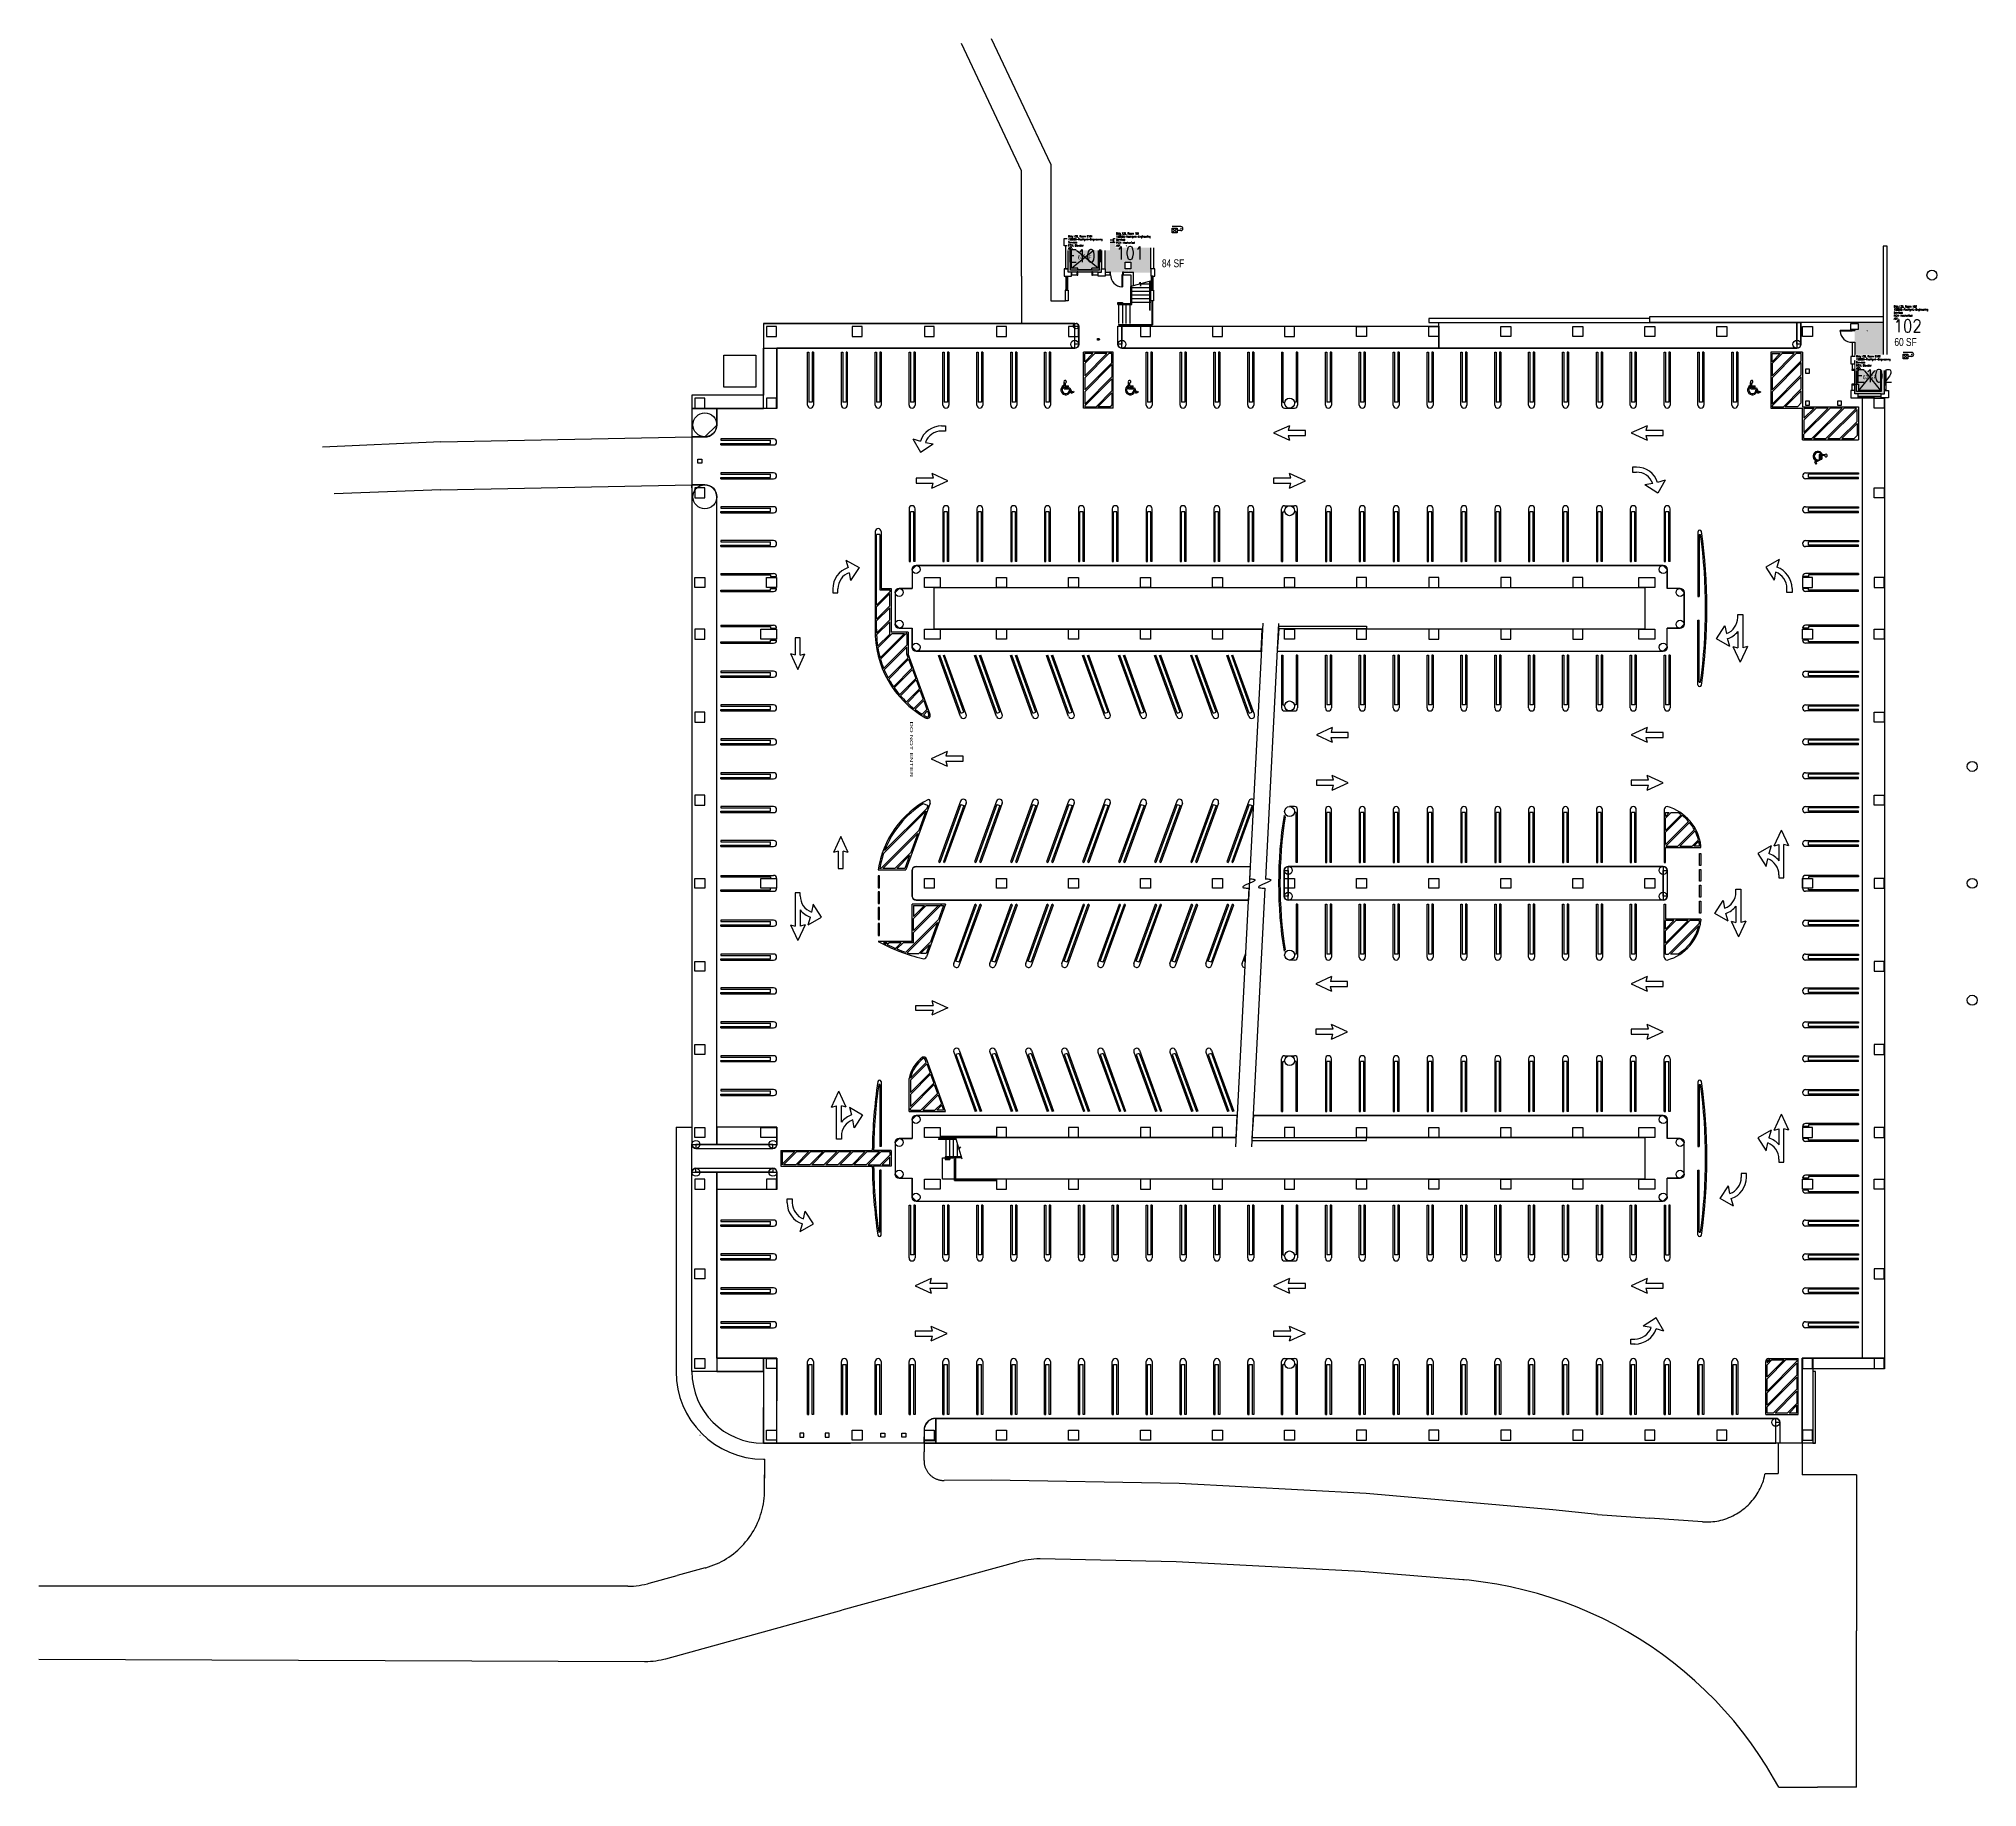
# Model space of a CAD drawing. Header units: inches. Extents: x -1991 to 3847, y -1060 to 4205.
import ezdxf
from ezdxf.enums import TextEntityAlignment as Align

# ---------------------------------------------------------------- set-up
doc = ezdxf.new("R2010")
doc.units = ezdxf.units.IN
doc.header["$LTSCALE"] = 10
doc.header["$MEASUREMENT"] = 0
doc.layers.get('0').update_dxf_attribs({"linetype": 'CONTINUOUS'})
for name, color, linetype in [('A-COLS', 5, 'CONTINUOUS'), ('A-DOOR', 2, 'CONTINUOUS'), ('A-FLOR', 3, 'CONTINUOUS'), ('A-GLAZ', 1, 'CONTINUOUS'), ('A-GLAZ-SILL', 2, 'CONTINUOUS'), ('A-IDEN-ICON', 4, 'CONTINUOUS'), ('A-IDEN-RNUM', 7, 'CONTINUOUS'), ('A-IDEN-SNUM', 4, 'CONTINUOUS'), ('A-IDEN-VNUM', 4, 'CONTINUOUS'), ('A-SITE', 3, 'CONTINUOUS'), ('A-WALL', 7, 'CONTINUOUS'), ('AREA-TEXT', 3, 'CONTINUOUS'), ('Rooms-Category-Color', 7, 'CONTINUOUS'), ('Rooms-College-Color', 7, 'CONTINUOUS'), ('Rooms-Department-Color', 7, 'CONTINUOUS'), ('Rooms-Division-Color', 7, 'CONTINUOUS'), ('Rooms-Information', 7, 'CONTINUOUS')]:
    doc.layers.add(name, color=color, linetype=linetype)
doc.styles.add('AREA', font='arial.ttf', dxfattribs={"width": 0.75, "height": 24})
doc.styles.add('ROOMSNUMBER', font='txt.shx', dxfattribs={"height": 0.03})
doc.styles.add('ROOMVNUMBER', font='simplex.shx', dxfattribs={"width": 0.85})
doc.styles.add('WDI-04', font='WDI-04.shx', dxfattribs={"width": 0.9})

# ---------------------------------------------------------------- blocks, each defined once
blk = doc.blocks.new('CPELEV')
for p, q in [((-0.035, 0.03), (-0.035, -0.08)), ((0.015, 0.03), (0.015, -0.02)), ((0.045, -0.08), (-0.015, -0.02)), ((-0.015, -0.08), (0.045, -0.02)), ((-0.015, -0.02), (0.045, -0.02)), ((-0.015, -0.08), (-0.015, -0.02)), ((0.045, -0.08), (-0.015, -0.08)), ((0.045, -0.02), (0.045, -0.08))]:
    blk.add_line(p, q)
at = {"const_width": 0.0106}
blk.add_lwpolyline([(-0.015, 0.03, 1), (-0.005, 0.03, 1)], format="xyb", close=True, dxfattribs=at)
blk.add_arc((-0.01, 0.03), 0.025, 0, 180)

msp = doc.modelspace()

# ---------------------------------------------------------------- hatches: boundary and pattern name
at = {"layer": 'Rooms-Category-Color', "true_color": 0xadadad}
for points in [[(1209, 3502), (1109, 3502), (1109, 3592), (1209, 3592)], [(1221, 3592), (1358, 3592), (1358, 3501), (1306, 3501), (1306, 3502), (1290.6, 3502), (1290.6, 3512), (1298, 3512), (1298, 3532), (1281, 3532), (1281, 3512), (1289.5, 3512), (1289.5, 3502), (1221, 3502)], [(3478, 3248), (3564, 3248), (3564, 3351), (3488, 3351), (3488, 3330), (3478, 3330)], [(3568, 3136), (3478, 3136), (3478, 3236), (3568, 3236)]]:
    msp.add_hatch(color=253, dxfattribs=at).paths.add_polyline_path(points)
at = {"layer": 'Rooms-College-Color', "true_color": 0xadadad}
for points in [[(1209, 3502), (1109, 3502), (1109, 3592), (1209, 3592)], [(1221, 3592), (1358, 3592), (1358, 3501), (1306, 3501), (1306, 3502), (1290.6, 3502), (1290.6, 3512), (1298, 3512), (1298, 3532), (1281, 3532), (1281, 3512), (1289.5, 3512), (1289.5, 3502), (1221, 3502)], [(3478, 3248), (3564, 3248), (3564, 3351), (3488, 3351), (3488, 3330), (3478, 3330)], [(3568, 3136), (3478, 3136), (3478, 3236), (3568, 3236)]]:
    msp.add_hatch(color=253, dxfattribs=at).paths.add_polyline_path(points)
at = {"layer": 'Rooms-Department-Color', "true_color": 0xacacac}
for points in [[(1209, 3502), (1109, 3502), (1109, 3592), (1209, 3592)], [(1221, 3592), (1358, 3592), (1358, 3501), (1306, 3501), (1306, 3502), (1290.6, 3502), (1290.6, 3512), (1298, 3512), (1298, 3532), (1281, 3532), (1281, 3512), (1289.5, 3512), (1289.5, 3502), (1221, 3502)], [(3478, 3248), (3564, 3248), (3564, 3351), (3488, 3351), (3488, 3330), (3478, 3330)], [(3568, 3136), (3478, 3136), (3478, 3236), (3568, 3236)]]:
    msp.add_hatch(color=253, dxfattribs=at).paths.add_polyline_path(points)
at = {"layer": 'Rooms-Division-Color', "true_color": 0xadadad}
for points in [[(1209, 3502), (1109, 3502), (1109, 3592), (1209, 3592)], [(1221, 3592), (1358, 3592), (1358, 3501), (1306, 3501), (1306, 3502), (1290.6, 3502), (1290.6, 3512), (1298, 3512), (1298, 3532), (1281, 3532), (1281, 3512), (1289.5, 3512), (1289.5, 3502), (1221, 3502)], [(3478, 3248), (3564, 3248), (3564, 3351), (3488, 3351), (3488, 3330), (3478, 3330)], [(3568, 3136), (3478, 3136), (3478, 3236), (3568, 3236)]]:
    msp.add_hatch(color=253, dxfattribs=at).paths.add_polyline_path(points)

# ---------------------------------------------------------------- linework, layer by layer
at = {"layer": 'A-COLS', "linetype": 'Continuous'}
for p, q in [((1097, 3582), (1097, 3604)), ((1097, 3604), (1119, 3604)), ((1109, 3582), (1097, 3582)), ((1109, 3592), (1109, 3582)), ((1119, 3592), (1109, 3592)), ((1119, 3604), (1119, 3592)), ((1199, 3592), (1199, 3604)), ((1199, 3604), (1221, 3604)), ((1209, 3592), (1199, 3592)), ((1209, 3582), (1209, 3592)), ((1221, 3582), (1209, 3582)), ((1221, 3604), (1221, 3582)), ((1348, 3592), (1348, 3604)), ((1348, 3604), (1370, 3604)), ((1358, 3592), (1348, 3592)), ((1358, 3582), (1358, 3592)), ((1370, 3582), (1358, 3582)), ((1370, 3604), (1370, 3582)), ((1109, 3512), (1097, 3512)), ((1097, 3512), (1097, 3490)), ((1109, 3502), (1109, 3512)), ((1209, 3512), (1221, 3512)), ((1209, 3502), (1209, 3512)), ((1221, 3512), (1221, 3490)), ((1097, 3490), (1119, 3490)), ((1119, 3502), (1109, 3502)), ((1119, 3490), (1119, 3502)), ((1199, 3490), (1199, 3502)), ((1199, 3502), (1209, 3502)), ((1221, 3490), (1199, 3490)), ((3466, 3248), (3466, 3226)), ((3488, 3248), (3466, 3248)), ((3466, 3226), (3478, 3226)), ((3478, 3236), (3488, 3236)), ((3478, 3226), (3478, 3236)), ((3488, 3236), (3488, 3248)), ((3558, 3236), (3558, 3248)), ((3558, 3248), (3580, 3248)), ((3568, 3236), (3558, 3236)), ((3568, 3226), (3568, 3236)), ((3580, 3226), (3568, 3226)), ((3580, 3248), (3580, 3226)), ((3478, 3146), (3466, 3146)), ((3466, 3146), (3466, 3124)), ((3466, 3124), (3488, 3124)), ((3478, 3136), (3478, 3146)), ((3488, 3136), (3478, 3136)), ((3488, 3124), (3488, 3136)), ((3558, 3136), (3568, 3136)), ((3558, 3124), (3558, 3136)), ((3580, 3124), (3558, 3124)), ((3568, 3146), (3580, 3146)), ((3568, 3136), (3568, 3146)), ((3580, 3146), (3580, 3124))]:
    msp.add_line(p, q, dxfattribs=at)
at = {"layer": 'A-COLS'}
for p, q in [((1246, 3604), (1268, 3604)), ((1246, 3592), (1246, 3604)), ((1268, 3592), (1246, 3592)), ((1268, 3604), (1268, 3592)), ((1281, 3532), (1298, 3532)), ((1281, 3512), (1281, 3532)), ((1298, 3512), (1281, 3512)), ((1298, 3532), (1298, 3512)), ((1370, 3512), (1358, 3512)), ((1358, 3512), (1358, 3490)), ((1370, 3490), (1370, 3512)), ((1237, 3502), (1234.8, 3502)), ((1234.8, 3502), (1234.8, 3494)), ((1234.8, 3494), (1237, 3494)), ((1237, 3494), (1237, 3502)), ((1275.3, 3502), (1273, 3502)), ((1273, 3502), (1273, 3494)), ((1273, 3494), (1275.3, 3494)), ((1275.3, 3494), (1275.3, 3502)), ((1358, 3490), (1370, 3490)), ((231, 3339), (201, 3339)), ((201, 3339), (201, 3309)), ((231, 3309), (231, 3339)), ((489, 3339), (459, 3339)), ((459, 3339), (459, 3309)), ((489, 3309), (489, 3339)), ((706, 3339), (676, 3339)), ((676, 3339), (676, 3309)), ((706, 3309), (706, 3339)), ((923, 3339), (893, 3339)), ((893, 3339), (893, 3309)), ((923, 3309), (923, 3339)), ((1140, 3339), (1110, 3339)), ((1110, 3339), (1110, 3309)), ((1140, 3309), (1140, 3339)), ((1357, 3339), (1327, 3339)), ((1327, 3339), (1327, 3309)), ((1357, 3309), (1357, 3339)), ((1574, 3339), (1544, 3339)), ((1544, 3339), (1544, 3309)), ((1574, 3309), (1574, 3339)), ((1791, 3339), (1761, 3339)), ((1761, 3339), (1761, 3309)), ((1791, 3309), (1791, 3339)), ((1978, 3309), (1978, 3339)), ((1978, 3339), (2008, 3339)), ((2008, 3339), (2008, 3309)), ((2195, 3309), (2195, 3339)), ((2195, 3339), (2225, 3339)), ((2225, 3339), (2225, 3309)), ((2412, 3309), (2412, 3339)), ((2412, 3339), (2442, 3339)), ((2442, 3339), (2442, 3309)), ((2629, 3309), (2629, 3339)), ((2629, 3339), (2659, 3339)), ((2659, 3339), (2659, 3309)), ((2846, 3309), (2846, 3339)), ((2846, 3339), (2876, 3339)), ((2876, 3339), (2876, 3309)), ((3063, 3309), (3063, 3339)), ((3063, 3339), (3093, 3339)), ((3093, 3339), (3093, 3309)), ((3321, 3309), (3321, 3339)), ((3321, 3339), (3351, 3339)), ((3351, 3339), (3351, 3309)), ((3466, 3348), (3488, 3348)), ((3466, 3330), (3466, 3348)), ((3488, 3330), (3466, 3330)), ((3488, 3348), (3488, 3330)), ((201, 3309), (231, 3309)), ((459, 3309), (489, 3309)), ((676, 3309), (706, 3309)), ((893, 3309), (923, 3309)), ((1110, 3309), (1140, 3309)), ((1327, 3309), (1357, 3309)), ((1544, 3309), (1574, 3309)), ((1761, 3309), (1791, 3309)), ((2008, 3309), (1978, 3309)), ((2225, 3309), (2195, 3309)), ((2442, 3309), (2412, 3309)), ((2659, 3309), (2629, 3309)), ((2876, 3309), (2846, 3309)), ((3093, 3309), (3063, 3309)), ((3351, 3309), (3321, 3309)), ((15, 3123), (-15, 3123)), ((-15, 3123), (-15, 3093)), ((15, 3093), (15, 3123)), ((231, 3123), (201, 3123)), ((201, 3123), (201, 3093)), ((231, 3093), (231, 3123)), ((3537, 3093), (3537, 3123)), ((3537, 3123), (3567, 3123)), ((3567, 3123), (3567, 3093)), ((-15, 3093), (15, 3093)), ((201, 3093), (231, 3093)), ((3567, 3093), (3537, 3093)), ((15, 2853), (-15, 2853)), ((-15, 2853), (-15, 2823)), ((-15, 2823), (15, 2823)), ((15, 2823), (15, 2853)), ((3537, 2823), (3537, 2853)), ((3537, 2853), (3567, 2853)), ((3567, 2823), (3537, 2823)), ((3567, 2853), (3567, 2823)), ((-15, 2583), (15, 2583)), ((-15, 2553), (-15, 2583)), ((15, 2583), (15, 2553)), ((201, 2583), (231, 2583)), ((201, 2553), (201, 2583)), ((231, 2583), (231, 2553)), ((676, 2583), (724, 2583)), ((676, 2553), (676, 2583)), ((724, 2583), (724, 2553)), ((893, 2583), (923, 2583)), ((893, 2553), (893, 2583)), ((923, 2583), (923, 2553)), ((1110, 2583), (1140, 2583)), ((1110, 2553), (1110, 2583)), ((1140, 2583), (1140, 2553)), ((1327, 2583), (1357, 2583)), ((1327, 2553), (1327, 2583)), ((1357, 2583), (1357, 2553)), ((1544, 2583), (1574, 2583)), ((1544, 2553), (1544, 2583)), ((1574, 2583), (1574, 2553)), ((1761, 2583), (1791, 2583)), ((1761, 2553), (1761, 2583)), ((1791, 2583), (1791, 2553)), ((2008, 2583), (1978, 2583)), ((1978, 2583), (1978, 2553)), ((2008, 2553), (2008, 2583)), ((2225, 2583), (2195, 2583)), ((2195, 2583), (2195, 2553)), ((2225, 2553), (2225, 2583)), ((2442, 2583), (2412, 2583)), ((2412, 2583), (2412, 2553)), ((2442, 2553), (2442, 2583)), ((2659, 2583), (2629, 2583)), ((2629, 2583), (2629, 2553)), ((2659, 2553), (2659, 2583)), ((2828, 2583), (2876, 2583)), ((2828, 2553), (2828, 2583)), ((2876, 2583), (2876, 2553)), ((3351, 2583), (3321, 2583)), ((3321, 2583), (3321, 2553)), ((3351, 2553), (3351, 2583)), ((3567, 2583), (3537, 2583)), ((3537, 2583), (3537, 2553)), ((3567, 2553), (3567, 2583)), ((15, 2553), (-15, 2553)), ((231, 2553), (201, 2553)), ((724, 2553), (676, 2553)), ((923, 2553), (893, 2553)), ((1140, 2553), (1110, 2553)), ((1357, 2553), (1327, 2553)), ((1574, 2553), (1544, 2553)), ((1791, 2553), (1761, 2553)), ((1978, 2553), (2008, 2553)), ((2195, 2553), (2225, 2553)), ((2412, 2553), (2442, 2553)), ((2629, 2553), (2659, 2553)), ((2876, 2553), (2828, 2553)), ((3321, 2553), (3351, 2553)), ((3537, 2553), (3567, 2553)), ((15, 2427), (-15, 2427)), ((-15, 2427), (-15, 2397)), ((-15, 2397), (15, 2397)), ((15, 2397), (15, 2427)), ((183, 2397), (183, 2427)), ((183, 2427), (231, 2427)), ((231, 2397), (183, 2397)), ((231, 2427), (231, 2397)), ((676, 2427), (724, 2427)), ((676, 2397), (676, 2427)), ((724, 2397), (676, 2397)), ((724, 2427), (724, 2397)), ((893, 2427), (923, 2427)), ((893, 2397), (893, 2427)), ((923, 2397), (893, 2397)), ((923, 2427), (923, 2397)), ((1110, 2427), (1140, 2427)), ((1110, 2397), (1110, 2427)), ((1140, 2397), (1110, 2397)), ((1140, 2427), (1140, 2397)), ((1327, 2427), (1357, 2427)), ((1327, 2397), (1327, 2427)), ((1357, 2397), (1327, 2397)), ((1357, 2427), (1357, 2397)), ((1544, 2427), (1574, 2427)), ((1544, 2397), (1544, 2427)), ((1574, 2397), (1544, 2397)), ((1574, 2427), (1574, 2397)), ((1761, 2427), (1791, 2427)), ((1761, 2397), (1761, 2427)), ((1791, 2397), (1761, 2397)), ((1791, 2427), (1791, 2397)), ((2008, 2427), (1978, 2427)), ((1978, 2427), (1978, 2397)), ((1978, 2397), (2008, 2397)), ((2008, 2397), (2008, 2427)), ((2225, 2427), (2195, 2427)), ((2195, 2427), (2195, 2397)), ((2195, 2397), (2225, 2397)), ((2225, 2397), (2225, 2427)), ((2442, 2427), (2412, 2427)), ((2412, 2427), (2412, 2397)), ((2412, 2397), (2442, 2397)), ((2442, 2397), (2442, 2427)), ((2659, 2427), (2629, 2427)), ((2629, 2427), (2629, 2397)), ((2629, 2397), (2659, 2397)), ((2659, 2397), (2659, 2427)), ((2828, 2427), (2876, 2427)), ((2828, 2397), (2828, 2427)), ((2876, 2397), (2828, 2397)), ((2876, 2427), (2876, 2397)), ((3321, 2397), (3321, 2427)), ((3321, 2427), (3351, 2427)), ((3351, 2397), (3321, 2397)), ((3351, 2427), (3351, 2397)), ((3537, 2397), (3537, 2427)), ((3537, 2427), (3567, 2427)), ((3567, 2397), (3537, 2397)), ((3567, 2427), (3567, 2397)), ((15, 2177), (-15, 2177)), ((-15, 2177), (-15, 2147)), ((15, 2147), (15, 2177)), ((3537, 2147), (3537, 2177)), ((3537, 2177), (3567, 2177)), ((3567, 2177), (3567, 2147)), ((-15, 2147), (15, 2147)), ((3567, 2147), (3537, 2147)), ((15, 1927), (-15, 1927)), ((-15, 1927), (-15, 1897)), ((15, 1897), (15, 1927)), ((3537, 1897), (3537, 1927)), ((3537, 1927), (3567, 1927)), ((3567, 1927), (3567, 1897)), ((-15, 1897), (15, 1897)), ((3567, 1897), (3537, 1897)), ((-15, 1677), (15, 1677)), ((-15, 1647), (-15, 1677)), ((15, 1647), (-15, 1647)), ((15, 1677), (15, 1647)), ((183, 1647), (183, 1677)), ((183, 1677), (231, 1677)), ((231, 1647), (183, 1647)), ((231, 1677), (231, 1647)), ((676, 1677), (706, 1677)), ((676, 1647), (676, 1677)), ((706, 1647), (676, 1647)), ((706, 1677), (706, 1647)), ((893, 1677), (923, 1677)), ((893, 1647), (893, 1677)), ((923, 1647), (893, 1647)), ((923, 1677), (923, 1647)), ((1110, 1677), (1140, 1677)), ((1110, 1647), (1110, 1677)), ((1140, 1647), (1110, 1647)), ((1140, 1677), (1140, 1647)), ((1327, 1677), (1357, 1677)), ((1327, 1647), (1327, 1677)), ((1357, 1647), (1327, 1647)), ((1357, 1677), (1357, 1647)), ((1544, 1677), (1574, 1677)), ((1544, 1647), (1544, 1677)), ((1574, 1647), (1544, 1647)), ((1574, 1677), (1574, 1647)), ((1761, 1677), (1791, 1677)), ((1761, 1647), (1761, 1677)), ((1791, 1647), (1761, 1647)), ((1791, 1677), (1791, 1647)), ((1978, 1677), (2008, 1677)), ((1978, 1647), (1978, 1677)), ((2008, 1647), (1978, 1647)), ((2008, 1677), (2008, 1647)), ((2195, 1677), (2225, 1677)), ((2195, 1647), (2195, 1677)), ((2225, 1647), (2195, 1647)), ((2225, 1677), (2225, 1647)), ((2412, 1677), (2442, 1677)), ((2412, 1647), (2412, 1677)), ((2442, 1647), (2412, 1647)), ((2442, 1677), (2442, 1647)), ((2629, 1677), (2659, 1677)), ((2629, 1647), (2629, 1677)), ((2659, 1647), (2629, 1647)), ((2659, 1677), (2659, 1647)), ((2846, 1677), (2876, 1677)), ((2846, 1647), (2846, 1677)), ((2876, 1647), (2846, 1647)), ((2876, 1677), (2876, 1647)), ((3321, 1677), (3351, 1677)), ((3321, 1647), (3321, 1677)), ((3351, 1647), (3321, 1647)), ((3351, 1677), (3351, 1647)), ((3567, 1677), (3537, 1677)), ((3537, 1677), (3537, 1647)), ((3537, 1647), (3567, 1647)), ((3567, 1647), (3567, 1677)), ((-15, 1427), (15, 1427)), ((-15, 1397), (-15, 1427)), ((15, 1427), (15, 1397)), ((3567, 1427), (3537, 1427)), ((3537, 1427), (3537, 1397)), ((3567, 1397), (3567, 1427)), ((15, 1397), (-15, 1397)), ((3537, 1397), (3567, 1397)), ((-15, 1177), (15, 1177)), ((-15, 1147), (-15, 1177)), ((15, 1177), (15, 1147)), ((3567, 1177), (3537, 1177)), ((3537, 1177), (3537, 1147)), ((3567, 1147), (3567, 1177)), ((15, 1147), (-15, 1147)), ((3537, 1147), (3567, 1147)), ((-15, 927), (15, 927)), ((-15, 897), (-15, 927)), ((15, 897), (-15, 897)), ((15, 927), (15, 897)), ((183, 897), (183, 927)), ((183, 927), (231, 927)), ((231, 897), (183, 897)), ((231, 927), (231, 897)), ((676, 927), (724, 927)), ((676, 897), (676, 927)), ((724, 897), (676, 897)), ((724, 927), (724, 897)), ((923, 927), (893, 927)), ((893, 927), (893, 897)), ((893, 897), (923, 897)), ((923, 897), (923, 927)), ((1140, 927), (1110, 927)), ((1110, 927), (1110, 897)), ((1110, 897), (1140, 897)), ((1140, 897), (1140, 927)), ((1357, 927), (1327, 927)), ((1327, 927), (1327, 897)), ((1327, 897), (1357, 897)), ((1357, 897), (1357, 927)), ((1574, 927), (1544, 927)), ((1544, 927), (1544, 897)), ((1544, 897), (1574, 897)), ((1574, 897), (1574, 927)), ((1791, 927), (1761, 927)), ((1761, 927), (1761, 897)), ((1761, 897), (1791, 897)), ((1791, 897), (1791, 927)), ((1978, 897), (1978, 927)), ((1978, 927), (2008, 927)), ((2008, 897), (1978, 897)), ((2008, 927), (2008, 897)), ((2195, 897), (2195, 927)), ((2195, 927), (2225, 927)), ((2225, 897), (2195, 897)), ((2225, 927), (2225, 897)), ((2412, 897), (2412, 927)), ((2412, 927), (2442, 927)), ((2442, 897), (2412, 897)), ((2442, 927), (2442, 897)), ((2629, 897), (2629, 927)), ((2629, 927), (2659, 927)), ((2659, 897), (2629, 897)), ((2659, 927), (2659, 897)), ((2828, 927), (2876, 927)), ((2828, 897), (2828, 927)), ((2876, 897), (2828, 897)), ((2876, 927), (2876, 897)), ((3351, 927), (3321, 927)), ((3321, 927), (3321, 897)), ((3321, 897), (3351, 897)), ((3351, 897), (3351, 927)), ((3567, 927), (3537, 927)), ((3537, 927), (3537, 897)), ((3537, 897), (3567, 897)), ((3567, 897), (3567, 927)), ((15, 771), (-15, 771)), ((-15, 771), (-15, 741)), ((15, 741), (15, 771)), ((231, 771), (201, 771)), ((201, 771), (201, 741)), ((231, 741), (231, 771)), ((676, 771), (724, 771)), ((676, 741), (676, 771)), ((724, 771), (724, 741)), ((923, 771), (893, 771)), ((893, 771), (893, 741)), ((923, 741), (923, 771)), ((1140, 771), (1110, 771)), ((1110, 771), (1110, 741)), ((1140, 741), (1140, 771)), ((1357, 771), (1327, 771)), ((1327, 771), (1327, 741)), ((1357, 741), (1357, 771)), ((1574, 771), (1544, 771)), ((1544, 771), (1544, 741)), ((1574, 741), (1574, 771)), ((1791, 771), (1761, 771)), ((1761, 771), (1761, 741)), ((1791, 741), (1791, 771)), ((1978, 741), (1978, 771)), ((1978, 771), (2008, 771)), ((2008, 771), (2008, 741)), ((2195, 741), (2195, 771)), ((2195, 771), (2225, 771)), ((2225, 771), (2225, 741)), ((2412, 741), (2412, 771)), ((2412, 771), (2442, 771)), ((2442, 771), (2442, 741)), ((2629, 741), (2629, 771)), ((2629, 771), (2659, 771)), ((2659, 771), (2659, 741)), ((2828, 771), (2876, 771)), ((2828, 741), (2828, 771)), ((2876, 771), (2876, 741)), ((3321, 741), (3321, 771)), ((3321, 771), (3351, 771)), ((3351, 771), (3351, 741)), ((3537, 741), (3537, 771)), ((3537, 771), (3567, 771)), ((3567, 771), (3567, 741)), ((-15, 741), (15, 741)), ((201, 741), (231, 741)), ((724, 741), (676, 741)), ((893, 741), (923, 741)), ((1110, 741), (1140, 741)), ((1327, 741), (1357, 741)), ((1544, 741), (1574, 741)), ((1761, 741), (1791, 741)), ((2008, 741), (1978, 741)), ((2225, 741), (2195, 741)), ((2442, 741), (2412, 741)), ((2659, 741), (2629, 741)), ((2876, 741), (2828, 741)), ((3351, 741), (3321, 741)), ((3567, 741), (3537, 741)), ((-15, 501), (15, 501)), ((-15, 471), (-15, 501)), ((15, 471), (-15, 471)), ((15, 501), (15, 471)), ((3567, 501), (3537, 501)), ((3537, 501), (3537, 471)), ((3537, 471), (3567, 471)), ((3567, 471), (3567, 501)), ((-15, 231), (15, 231)), ((-15, 201), (-15, 231)), ((15, 201), (-15, 201)), ((15, 231), (15, 201)), ((201, 231), (231, 231)), ((201, 201), (201, 231)), ((231, 201), (201, 201)), ((231, 231), (231, 201)), ((3351, 231), (3321, 231)), ((3321, 231), (3321, 201)), ((3321, 201), (3351, 201)), ((3351, 201), (3351, 231)), ((3567, 231), (3537, 231)), ((3537, 231), (3537, 201)), ((3537, 201), (3567, 201)), ((3567, 201), (3567, 231)), ((201, 15), (231, 15)), ((201, -15), (201, 15)), ((231, 15), (231, -15)), ((459, 15), (489, 15)), ((459, -15), (459, 15)), ((489, 15), (489, -15)), ((676, 15), (706, 15)), ((676, -15), (676, 15)), ((706, 15), (706, -15)), ((893, 15), (923, 15)), ((893, -15), (893, 15)), ((923, 15), (923, -15)), ((1110, 15), (1140, 15)), ((1110, -15), (1110, 15)), ((1140, 15), (1140, -15)), ((1327, 15), (1357, 15)), ((1327, -15), (1327, 15)), ((1357, 15), (1357, -15)), ((1544, 15), (1574, 15)), ((1544, -15), (1544, 15)), ((1574, 15), (1574, -15)), ((1761, 15), (1791, 15)), ((1761, -15), (1761, 15)), ((1791, 15), (1791, -15)), ((2008, 15), (1978, 15)), ((1978, 15), (1978, -15)), ((2008, -15), (2008, 15)), ((2225, 15), (2195, 15)), ((2195, 15), (2195, -15)), ((2225, -15), (2225, 15)), ((2442, 15), (2412, 15)), ((2412, 15), (2412, -15)), ((2442, -15), (2442, 15)), ((2659, 15), (2629, 15)), ((2629, 15), (2629, -15)), ((2659, -15), (2659, 15)), ((2876, 15), (2846, 15)), ((2846, 15), (2846, -15)), ((2876, -15), (2876, 15)), ((3093, 15), (3063, 15)), ((3063, 15), (3063, -15)), ((3093, -15), (3093, 15)), ((3351, 15), (3321, 15)), ((3321, 15), (3321, -15)), ((3351, -15), (3351, 15)), ((231, -15), (201, -15)), ((489, -15), (459, -15)), ((706, -15), (676, -15)), ((923, -15), (893, -15)), ((1140, -15), (1110, -15)), ((1357, -15), (1327, -15)), ((1574, -15), (1544, -15)), ((1791, -15), (1761, -15)), ((1978, -15), (2008, -15)), ((2195, -15), (2225, -15)), ((2412, -15), (2442, -15)), ((2629, -15), (2659, -15)), ((2846, -15), (2876, -15)), ((3063, -15), (3093, -15)), ((3321, -15), (3351, -15))]:
    msp.add_line(p, q, dxfattribs=at)
at = {"layer": 'A-COLS', "linetype": 'Continuous'}
for centre in [(3710.6, 3493.3), (1776, 3108), (1776, 2784), (1776, 2196), (3832, 2014), (1776, 1878), (3832, 1662), (1776, 1446), (3832, 1310), (1776, 1128), (1776, 540), (1776, 216)]:
    msp.add_circle(centre, 15, dxfattribs=at)
at = {"layer": 'A-DOOR'}
for p, q in [((1273, 3494), (1271, 3494)), ((1271, 3494), (1271, 3458)), ((1271, 3458), (1273, 3458)), ((1273, 3494), (1273, 3458)), ((3434, 3325), (3434, 3327)), ((3470, 3327), (3434, 3327)), ((3470, 3325), (3434, 3325)), ((3470, 3327), (3470, 3325))]:
    msp.add_line(p, q, dxfattribs=at)
for centre, start, end in [((1273, 3494), 180, 266.82017), ((3470, 3327), 183.17983, 270)]:
    msp.add_arc(centre, 36, start, end, dxfattribs=at)
at = {"layer": 'A-FLOR'}
for p, q in [((1116, 3507.8), (1116, 3581.8)), ((1116, 3581.8), (1202, 3581.8)), ((1116, 3507.8), (1116, 3581.8)), ((1116, 3581.8), (1202, 3581.8)), ((1119, 3514.3), (1119, 3579.3)), ((1119, 3579.3), (1199, 3579.3)), ((1199, 3514.3), (1119, 3579.3)), ((1119, 3514.3), (1199, 3579.3)), ((1199, 3579.3), (1199, 3514.3)), ((1202, 3581.8), (1202, 3507.8)), ((1202, 3581.8), (1202, 3507.8)), ((1202, 3507.8), (1116, 3507.8)), ((1202, 3507.8), (1116, 3507.8)), ((1138, 3514.3), (1119, 3514.3)), ((1138, 3509.6), (1138, 3514.3)), ((1180, 3509.6), (1138, 3509.6)), ((1199, 3514.3), (1180, 3514.3)), ((1180, 3509.6), (1180, 3514.3)), ((1129, 3348), (192, 3348)), ((192, 3348), (192, 3273)), ((1129, 3273), (1129, 3348)), ((1129, 3285), (1129, 3340)), ((1129, 3340), (1141, 3340)), ((1141, 3340), (1141, 3285)), ((1259, 3285), (1259, 3340)), ((1259, 3340), (1271, 3340)), ((1271, 3273), (1271, 3340)), ((1271, 3340), (2225, 3340)), ((1271, 3340), (1271, 3285)), ((2225, 3273), (2225, 3351)), ((2225, 3351), (3304, 3351)), ((2225, 3340), (2225, 3273)), ((3304, 3351), (3304, 3273)), ((3304, 3285), (3304, 3351)), ((3304, 3351), (3316, 3351)), ((3316, 3351), (3316, 3285)), ((192, 3273), (1129, 3273)), ((192, 3092), (192, 3273)), ((192, 3273), (232, 3273)), ((232, 3273), (232, 3092)), ((1141, 3285), (1129, 3285)), ((1271, 3285), (1259, 3285)), ((2225, 3273), (1271, 3273)), ((3304, 3273), (2225, 3273)), ((3316, 3285), (3304, 3285)), ((324, 3261), (328, 3261)), ((324, 3102), (324, 3261)), ((328, 3261), (328, 3111)), ((338, 3261), (338, 3111)), ((342, 3261), (338, 3261)), ((342, 3261), (342, 3102)), ((426, 3261), (430, 3261)), ((426, 3102), (426, 3261)), ((430, 3261), (430, 3111)), ((440, 3261), (440, 3111)), ((444, 3261), (440, 3261)), ((444, 3261), (444, 3102)), ((528, 3261), (532, 3261)), ((528, 3102), (528, 3261)), ((532, 3261), (532, 3111)), ((542, 3261), (542, 3111)), ((546, 3261), (542, 3261)), ((546, 3261), (546, 3102)), ((630, 3261), (634, 3261)), ((630, 3102), (630, 3261)), ((634, 3261), (634, 3111)), ((644, 3261), (644, 3111)), ((648, 3261), (644, 3261)), ((648, 3261), (648, 3102)), ((732, 3261), (736, 3261)), ((732, 3102), (732, 3261)), ((736, 3261), (736, 3111)), ((746, 3261), (746, 3111)), ((750, 3261), (746, 3261)), ((750, 3261), (750, 3102)), ((834, 3261), (838, 3261)), ((834, 3102), (834, 3261)), ((838, 3261), (838, 3111)), ((848, 3261), (848, 3111)), ((852, 3261), (848, 3261)), ((852, 3261), (852, 3102)), ((936, 3261), (940, 3261)), ((936, 3102), (936, 3261)), ((940, 3261), (940, 3111)), ((950, 3261), (950, 3111)), ((954, 3261), (950, 3261)), ((954, 3261), (954, 3102)), ((1038, 3261), (1042, 3261)), ((1038, 3102), (1038, 3261)), ((1042, 3261), (1042, 3111)), ((1052, 3261), (1052, 3111)), ((1056, 3261), (1052, 3261)), ((1056, 3261), (1056, 3102)), ((1245, 3261), (1155, 3261)), ((1155, 3093), (1155, 3261)), ((1159, 3184.4), (1231.6, 3257)), ((1159, 3226.8), (1189.2, 3257)), ((1159, 3190), (1226, 3257)), ((1159, 3232.5), (1183.5, 3257)), ((1159, 3232.5), (1159, 3257)), ((1183.5, 3257), (1159, 3257)), ((1241, 3229.6), (1159, 3147.6)), ((1159, 3226.8), (1159, 3190)), ((1241, 3224), (1159, 3142)), ((1226, 3257), (1189.2, 3257)), ((1241, 3257), (1231.6, 3257)), ((1241, 3229.6), (1241, 3257)), ((1241, 3224), (1241, 3187.2)), ((1245, 3093), (1245, 3261)), ((1344, 3261), (1348, 3261)), ((1344, 3102), (1344, 3261)), ((1348, 3261), (1348, 3111)), ((1358, 3261), (1358, 3111)), ((1362, 3261), (1358, 3261)), ((1362, 3261), (1362, 3102)), ((1446, 3261), (1450, 3261)), ((1446, 3102), (1446, 3261)), ((1450, 3261), (1450, 3111)), ((1460, 3261), (1460, 3111)), ((1464, 3261), (1460, 3261)), ((1464, 3261), (1464, 3102)), ((1548, 3261), (1552, 3261)), ((1548, 3102), (1548, 3261)), ((1552, 3261), (1552, 3111)), ((1562, 3261), (1562, 3111)), ((1566, 3261), (1562, 3261)), ((1566, 3261), (1566, 3102)), ((1650, 3261), (1654, 3261)), ((1650, 3102), (1650, 3261)), ((1654, 3261), (1654, 3111)), ((1664, 3261), (1664, 3111)), ((1668, 3261), (1664, 3261)), ((1668, 3261), (1668, 3102)), ((1752, 3261), (1756, 3261)), ((1752, 3261), (1752, 3102)), ((1756, 3261), (1756, 3111)), ((1796, 3261), (1796, 3111)), ((1800, 3261), (1796, 3261)), ((1800, 3261), (1800, 3102)), ((1884, 3261), (1888, 3261)), ((1884, 3102), (1884, 3261)), ((1888, 3261), (1888, 3111)), ((1898, 3261), (1898, 3111)), ((1902, 3261), (1898, 3261)), ((1902, 3261), (1902, 3102)), ((1986, 3261), (1990, 3261)), ((1986, 3102), (1986, 3261)), ((1990, 3261), (1990, 3111)), ((2000, 3261), (2000, 3111)), ((2004, 3261), (2000, 3261)), ((2004, 3261), (2004, 3102)), ((2088, 3261), (2092, 3261)), ((2088, 3102), (2088, 3261)), ((2092, 3261), (2092, 3111)), ((2102, 3261), (2102, 3111)), ((2106, 3261), (2102, 3261)), ((2106, 3261), (2106, 3102)), ((2190, 3261), (2194, 3261)), ((2190, 3102), (2190, 3261)), ((2194, 3261), (2194, 3111)), ((2204, 3261), (2204, 3111)), ((2208, 3261), (2204, 3261)), ((2208, 3261), (2208, 3102)), ((2292, 3261), (2296, 3261)), ((2292, 3102), (2292, 3261)), ((2296, 3261), (2296, 3111)), ((2306, 3261), (2306, 3111)), ((2310, 3261), (2306, 3261)), ((2310, 3261), (2310, 3102)), ((2394, 3261), (2398, 3261)), ((2394, 3102), (2394, 3261)), ((2398, 3261), (2398, 3111)), ((2408, 3261), (2408, 3111)), ((2412, 3261), (2408, 3261)), ((2412, 3261), (2412, 3102)), ((2496, 3261), (2500, 3261)), ((2496, 3102), (2496, 3261)), ((2500, 3261), (2500, 3111)), ((2510, 3261), (2510, 3111)), ((2514, 3261), (2510, 3261)), ((2514, 3261), (2514, 3102)), ((2598, 3261), (2602, 3261)), ((2598, 3102), (2598, 3261)), ((2602, 3261), (2602, 3111)), ((2612, 3261), (2612, 3111)), ((2616, 3261), (2612, 3261)), ((2616, 3261), (2616, 3102)), ((2700, 3261), (2704, 3261)), ((2700, 3102), (2700, 3261)), ((2704, 3261), (2704, 3111)), ((2714, 3261), (2714, 3111)), ((2718, 3261), (2714, 3261)), ((2718, 3261), (2718, 3102)), ((2802, 3261), (2806, 3261)), ((2802, 3102), (2802, 3261)), ((2806, 3261), (2806, 3111)), ((2816, 3261), (2816, 3111)), ((2820, 3261), (2816, 3261)), ((2820, 3261), (2820, 3102)), ((2904, 3261), (2908, 3261)), ((2904, 3102), (2904, 3261)), ((2908, 3261), (2908, 3111)), ((2918, 3261), (2918, 3111)), ((2922, 3261), (2918, 3261)), ((2922, 3261), (2922, 3102)), ((3006, 3261), (3010, 3261)), ((3006, 3102), (3006, 3261)), ((3010, 3261), (3010, 3111)), ((3020, 3261), (3020, 3111)), ((3024, 3261), (3020, 3261)), ((3024, 3261), (3024, 3102)), ((3108, 3261), (3112, 3261)), ((3108, 3102), (3108, 3261)), ((3112, 3261), (3112, 3111)), ((3122, 3261), (3122, 3111)), ((3126, 3261), (3122, 3261)), ((3126, 3261), (3126, 3102)), ((3225, 3261), (3225, 3093)), ((3321, 3261), (3225, 3261)), ((3229, 3257), (3253.5, 3257)), ((3229, 3232.5), (3229, 3257)), ((3229, 3232.5), (3253.5, 3257)), ((3229, 3190), (3296, 3257)), ((3229, 3226.8), (3259.2, 3257)), ((3229, 3184.4), (3301.6, 3257)), ((3229, 3147.6), (3317, 3235.6)), ((3229, 3142), (3317, 3230)), ((3229, 3226.8), (3229, 3190)), ((3296, 3257), (3259.2, 3257)), ((3317, 3257), (3301.6, 3257)), ((3317, 3235.6), (3317, 3257)), ((3317, 3193.2), (3317, 3230)), ((3321, 3261), (3321, 3097)), ((3483.8, 3229), (3557.8, 3229)), ((3483.8, 3143), (3483.8, 3229)), ((3557.8, 3229), (3557.8, 3143)), ((1095.1, 3156.3), (1095.1, 3160.9)), ((1096.9, 3151.4), (1096.7, 3170)), ((1099.6, 3168.3), (1099.7, 3160)), ((1099.7, 3160), (1110.5, 3159.9)), ((1099.7, 3157.1), (1110.5, 3157)), ((1099.8, 3154.3), (1099.7, 3157.1)), ((1099.8, 3154.3), (1114.3, 3154.2)), ((1110.5, 3157), (1110.5, 3159.9)), ((1114.3, 3154.2), (1120, 3141.8)), ((1241, 3187.2), (1159, 3105.2)), ((1159, 3184.4), (1159, 3147.6)), ((1241, 3181.5), (1159, 3099.5)), ((1241, 3181.5), (1241, 3144.8)), ((1289.2, 3156.3), (1289.1, 3160.9)), ((1290.9, 3151.4), (1290.7, 3170)), ((1293.7, 3168.3), (1293.8, 3160)), ((1293.8, 3160), (1304.6, 3159.9)), ((1293.8, 3157.1), (1304.6, 3157)), ((1293.8, 3154.3), (1293.8, 3157.1)), ((1293.8, 3154.3), (1308.4, 3154.2)), ((1304.6, 3157), (1304.6, 3159.9)), ((1308.4, 3154.2), (1314.1, 3141.8)), ((3163.1, 3156.3), (3163, 3160.9)), ((3164.8, 3151.4), (3164.6, 3170)), ((3167.6, 3168.3), (3167.6, 3160)), ((3167.6, 3160), (3178.4, 3159.9)), ((3167.7, 3157.1), (3178.5, 3157)), ((3167.7, 3154.3), (3167.7, 3157.1)), ((3167.7, 3154.3), (3182.2, 3154.2)), ((3178.5, 3157), (3178.4, 3159.9)), ((3182.2, 3154.2), (3188, 3141.8)), ((3229, 3105.2), (3317, 3193.2)), ((3229, 3099.5), (3317, 3187.5)), ((3229, 3184.4), (3229, 3147.6)), ((3317, 3150.8), (3317, 3187.5)), ((3342, 3210), (3330, 3210)), ((3330, 3210), (3330, 3198)), ((3330, 3198), (3342, 3198)), ((3342, 3198), (3342, 3210)), ((192, 3132), (-24, 3132)), ((-24, 3132), (-24, 3092)), ((192, 3092), (192, 3132)), ((338, 3111), (328, 3111)), ((440, 3111), (430, 3111)), ((542, 3111), (532, 3111)), ((644, 3111), (634, 3111)), ((746, 3111), (736, 3111)), ((848, 3111), (838, 3111)), ((950, 3111), (940, 3111)), ((1052, 3111), (1042, 3111)), ((1096.9, 3151.4), (1112.5, 3151.3)), ((1112.5, 3151.3), (1118.6, 3138.1)), ((1115.2, 3141.4), (1112.7, 3146.7)), ((1118.6, 3138.1), (1126.1, 3141.3)), ((1120, 3141.8), (1124.9, 3143.9)), ((1124.9, 3143.9), (1126.1, 3141.3)), ((1159, 3142), (1159, 3105.2)), ((1159, 3099.5), (1159, 3097)), ((1159, 3097), (1193.2, 3097)), ((1241, 3144.8), (1193.2, 3097)), ((1241, 3139.1), (1198.9, 3097)), ((1235.7, 3097), (1198.9, 3097)), ((1241, 3102.3), (1235.7, 3097)), ((1241, 3139.1), (1241, 3102.3)), ((1290.9, 3151.4), (1306.6, 3151.3)), ((1306.6, 3151.3), (1312.7, 3138.1)), ((1309.2, 3141.4), (1306.8, 3146.7)), ((1312.7, 3138.1), (1320.2, 3141.3)), ((1314.1, 3141.8), (1319, 3143.9)), ((1319, 3143.9), (1320.2, 3141.3)), ((1358, 3111), (1348, 3111)), ((1460, 3111), (1450, 3111)), ((1562, 3111), (1552, 3111)), ((1664, 3111), (1654, 3111)), ((1756, 3111), (1761, 3111)), ((1796, 3111), (1791, 3111)), ((1898, 3111), (1888, 3111)), ((2000, 3111), (1990, 3111)), ((2102, 3111), (2092, 3111)), ((2204, 3111), (2194, 3111)), ((2306, 3111), (2296, 3111)), ((2408, 3111), (2398, 3111)), ((2510, 3111), (2500, 3111)), ((2612, 3111), (2602, 3111)), ((2714, 3111), (2704, 3111)), ((2816, 3111), (2806, 3111)), ((2918, 3111), (2908, 3111)), ((3020, 3111), (3010, 3111)), ((3122, 3111), (3112, 3111)), ((3164.8, 3151.4), (3180.5, 3151.3)), ((3180.5, 3151.3), (3186.6, 3138.1)), ((3183.1, 3141.4), (3180.6, 3146.7)), ((3186.6, 3138.1), (3194.1, 3141.3)), ((3188, 3141.8), (3192.9, 3143.9)), ((3192.9, 3143.9), (3194.1, 3141.3)), ((3229, 3142), (3229, 3105.2)), ((3229, 3099.5), (3229, 3097)), ((3229, 3097), (3263.2, 3097)), ((3263.2, 3097), (3317, 3150.8)), ((3268.9, 3097), (3317, 3145.1)), ((3305.7, 3097), (3268.9, 3097)), ((3305.7, 3097), (3317, 3108.3)), ((3317, 3108.3), (3317, 3145.1)), ((3321, 3097), (3489, 3097)), ((3342, 3114), (3330, 3114)), ((3330, 3114), (3330, 3102)), ((3330, 3102), (3342, 3102)), ((3342, 3102), (3342, 3114)), ((3438, 3114), (3426, 3114)), ((3426, 3114), (3426, 3102)), ((3426, 3102), (3438, 3102)), ((3438, 3102), (3438, 3114)), ((3557.8, 3143), (3483.8, 3143)), ((3501, 3128), (3488, 3128)), ((3488, 3128), (3488, 3124)), ((3488, 3124), (3501, 3124)), ((3489, 3097), (3489, 2997)), ((3558, 3128), (3501, 3128)), ((3501, 3128), (3501, 3124)), ((3501, 3124), (3501, 3128)), ((3501, 3124), (3568, 3124)), ((3501, 232), (3501, 3124)), ((3501, 3124), (3558, 3124)), ((3558, 3124), (3558, 3128)), ((3568, 3124), (3568, 232)), ((-24, 3092), (192, 3092)), ((232, 3092), (192, 3092)), ((727.8, 3039.2), (740, 3039.2)), ((740, 3039.2), (740, 3023.9)), ((1245, 3093), (1155, 3093)), ((1776, 3040), (1728, 3018)), ((1761, 3093), (1791, 3093)), ((1776, 3040), (1772, 3025.5)), ((2853, 3040), (2805, 3018)), ((2853, 3040), (2849, 3025.5)), ((3225, 3093), (3321, 3093)), ((3321, 2997), (3321, 3093)), ((3325, 3093), (3355.8, 3093)), ((3325, 3093), (3325, 3062.2)), ((3325, 3062.2), (3355.8, 3093)), ((3325, 3019.7), (3398.3, 3093)), ((3325, 3056.5), (3361.5, 3093)), ((3325, 3014.1), (3403.9, 3093)), ((3325, 3056.5), (3325, 3019.7)), ((3348.7, 3001), (3440.7, 3093)), ((3354.3, 3001), (3446.3, 3093)), ((3398.3, 3093), (3361.5, 3093)), ((3391.1, 3001), (3483.1, 3093)), ((3396.8, 3001), (3485, 3089.2)), ((3440.7, 3093), (3403.9, 3093)), ((3433.5, 3001), (3485, 3052.5)), ((3439.2, 3001), (3485, 3046.8)), ((3483.1, 3093), (3446.3, 3093)), ((3485, 3052.5), (3485, 3089.2)), ((3485, 3046.8), (3485, 3010)), ((63, 3000), (63, 2996)), ((222, 3000), (63, 3000)), ((63, 2996), (213, 2996)), ((63, 2986), (213, 2986)), ((63, 2982), (63, 2986)), ((63, 2982), (222, 2982)), ((213, 2986), (213, 2996)), ((641, 3000.2), (664, 2993.3)), ((641, 3000.2), (664, 2960.2)), ((664, 2960.2), (703, 2985.4)), ((679.1, 2989.6), (703, 2985.4)), ((740, 3023.9), (728, 3023.9)), ((1728, 3018), (1775.9, 2996)), ((1771.9, 3010.5), (1775.9, 2996)), ((1771.9, 3010.5), (1824, 3010.5)), ((1824, 3025.5), (1772, 3025.5)), ((1824, 3010.5), (1824, 3025.5)), ((2805, 3018), (2852.9, 2996)), ((2848.9, 3010.5), (2852.9, 2996)), ((2848.9, 3010.5), (2901, 3010.5)), ((2901, 3025.5), (2849, 3025.5)), ((2901, 3010.5), (2901, 3025.5)), ((3321, 2997), (3489, 2997)), ((3325, 3001), (3325, 3014.1)), ((3325, 3001), (3348.7, 3001)), ((3354.3, 3001), (3391.1, 3001)), ((3396.8, 3001), (3433.5, 3001)), ((3439.2, 3001), (3476, 3001)), ((3476, 3001), (3485, 3010)), ((-6, 2927), (-6, 2939)), ((-6, 2939), (6, 2939)), ((6, 2927), (-6, 2927)), ((6, 2939), (6, 2927)), ((3370.5, 2937.5), (3357.3, 2931.4)), ((3357.3, 2931.4), (3360.6, 2923.9)), ((3360.6, 2934.9), (3366, 2937.3)), ((3363.1, 2925.1), (3360.6, 2923.9)), ((3373.4, 2935.7), (3361, 2930)), ((3361, 2930), (3363.1, 2925.1)), ((3370.6, 2953.2), (3370.5, 2937.5)), ((3370.6, 2953.2), (3389.2, 2953.4)), ((3373.5, 2950.3), (3373.4, 2935.7)), ((3373.5, 2950.3), (3376.3, 2950.3)), ((3375.6, 2954.9), (3380.1, 2955)), ((3376.3, 2950.3), (3376.2, 2939.5)), ((3376.2, 2939.5), (3379.2, 2939.6)), ((3387.6, 2950.4), (3379.2, 2950.3)), ((3379.2, 2950.3), (3379.2, 2939.6)), ((-24.1, 2862), (15, 2862)), ((-24.1, 2853), (-24.1, 2862)), ((63, 2898), (63, 2894)), ((222, 2898), (63, 2898)), ((63, 2894), (213, 2894)), ((63, 2884), (213, 2884)), ((63, 2880), (63, 2884)), ((63, 2880), (222, 2880)), ((213, 2884), (213, 2894)), ((703.1, 2881.5), (651, 2881.5)), ((651, 2881.5), (651, 2866.5)), ((651, 2866.5), (703, 2866.5)), ((699, 2852), (747, 2874)), ((699, 2852), (703, 2866.5)), ((747, 2874), (699.1, 2896)), ((703.1, 2881.5), (699.1, 2896)), ((1780.1, 2881.5), (1728, 2881.5)), ((1728, 2881.5), (1728, 2866.5)), ((1728, 2866.5), (1780, 2866.5)), ((1776, 2852), (1824, 2874)), ((1776, 2852), (1780, 2866.5)), ((1824, 2874), (1776.1, 2896)), ((1780.1, 2881.5), (1776.1, 2896)), ((2820.8, 2915.4), (2808.6, 2915.3)), ((2808.6, 2915.3), (2808.6, 2900.1)), ((2808.6, 2900.1), (2820.6, 2900.1)), ((2869.5, 2865.8), (2845.5, 2861.6)), ((2884.6, 2836.3), (2845.5, 2861.6)), ((2907.6, 2876.3), (2884.5, 2869.4)), ((2907.6, 2876.3), (2884.6, 2836.3)), ((3330, 2898), (3489, 2898)), ((3489, 2880), (3330, 2880)), ((3339, 2884), (3339, 2894)), ((3489, 2894), (3339, 2894)), ((3489, 2884), (3339, 2884)), ((3489, 2898), (3489, 2894)), ((3489, 2880), (3489, 2884)), ((-24, 2854), (-24, 2818)), ((-24, 2818), (-24, 876)), ((51, 876), (51, 2818)), ((63, 2796), (63, 2792)), ((222, 2796), (63, 2796)), ((63, 2792), (213, 2792)), ((63, 2782), (213, 2782)), ((63, 2778), (63, 2782)), ((63, 2778), (222, 2778)), ((213, 2782), (213, 2792)), ((630, 2790), (630, 2631)), ((634, 2631), (634, 2781)), ((644, 2781), (634, 2781)), ((644, 2631), (644, 2781)), ((648, 2631), (648, 2790)), ((732, 2790), (732, 2631)), ((736, 2631), (736, 2781)), ((746, 2781), (736, 2781)), ((746, 2631), (746, 2781)), ((750, 2631), (750, 2790)), ((834, 2790), (834, 2631)), ((838, 2631), (838, 2781)), ((848, 2781), (838, 2781)), ((848, 2631), (848, 2781)), ((852, 2631), (852, 2790)), ((936, 2790), (936, 2631)), ((940, 2631), (940, 2781)), ((950, 2781), (940, 2781)), ((950, 2631), (950, 2781)), ((954, 2631), (954, 2790)), ((1038, 2790), (1038, 2631)), ((1042, 2631), (1042, 2781)), ((1052, 2781), (1042, 2781)), ((1052, 2631), (1052, 2781)), ((1056, 2631), (1056, 2790)), ((1140, 2790), (1140, 2631)), ((1144, 2631), (1144, 2781)), ((1154, 2781), (1144, 2781)), ((1154, 2631), (1154, 2781)), ((1158, 2631), (1158, 2790)), ((1242, 2790), (1242, 2631)), ((1246, 2631), (1246, 2781)), ((1256, 2781), (1246, 2781)), ((1256, 2631), (1256, 2781)), ((1260, 2631), (1260, 2790)), ((1344, 2790), (1344, 2631)), ((1348, 2631), (1348, 2781)), ((1358, 2781), (1348, 2781)), ((1358, 2631), (1358, 2781)), ((1362, 2631), (1362, 2790)), ((1446, 2790), (1446, 2631)), ((1450, 2631), (1450, 2781)), ((1460, 2781), (1450, 2781)), ((1460, 2631), (1460, 2781)), ((1464, 2631), (1464, 2790)), ((1548, 2790), (1548, 2631)), ((1552, 2631), (1552, 2781)), ((1562, 2781), (1552, 2781)), ((1562, 2631), (1562, 2781)), ((1566, 2631), (1566, 2790)), ((1650, 2790), (1650, 2631)), ((1654, 2631), (1654, 2781)), ((1664, 2781), (1654, 2781)), ((1664, 2631), (1664, 2781)), ((1668, 2631), (1668, 2790)), ((1752, 2631), (1752, 2790)), ((1756, 2631), (1756, 2781)), ((1756, 2781), (1761, 2781)), ((1761, 2799), (1791, 2799)), ((1796, 2781), (1791, 2781)), ((1796, 2631), (1796, 2781)), ((1800, 2631), (1800, 2790)), ((1884, 2790), (1884, 2631)), ((1888, 2631), (1888, 2781)), ((1898, 2781), (1888, 2781)), ((1898, 2631), (1898, 2781)), ((1902, 2631), (1902, 2790)), ((1986, 2790), (1986, 2631)), ((1990, 2631), (1990, 2781)), ((2000, 2781), (1990, 2781)), ((2000, 2631), (2000, 2781)), ((2004, 2631), (2004, 2790)), ((2088, 2790), (2088, 2631)), ((2092, 2631), (2092, 2781)), ((2102, 2781), (2092, 2781)), ((2102, 2631), (2102, 2781)), ((2106, 2631), (2106, 2790)), ((2190, 2790), (2190, 2631)), ((2194, 2631), (2194, 2781)), ((2204, 2781), (2194, 2781)), ((2204, 2631), (2204, 2781)), ((2208, 2631), (2208, 2790)), ((2292, 2790), (2292, 2631)), ((2296, 2631), (2296, 2781)), ((2306, 2781), (2296, 2781)), ((2306, 2631), (2306, 2781)), ((2310, 2631), (2310, 2790)), ((2394, 2790), (2394, 2631)), ((2398, 2631), (2398, 2781)), ((2408, 2781), (2398, 2781)), ((2408, 2631), (2408, 2781)), ((2412, 2631), (2412, 2790)), ((2496, 2790), (2496, 2631)), ((2500, 2631), (2500, 2781)), ((2510, 2781), (2500, 2781)), ((2510, 2631), (2510, 2781)), ((2514, 2631), (2514, 2790)), ((2598, 2790), (2598, 2631)), ((2602, 2631), (2602, 2781)), ((2612, 2781), (2602, 2781)), ((2612, 2631), (2612, 2781)), ((2616, 2631), (2616, 2790)), ((2700, 2790), (2700, 2631)), ((2704, 2631), (2704, 2781)), ((2714, 2781), (2704, 2781)), ((2714, 2631), (2714, 2781)), ((2718, 2631), (2718, 2790)), ((2802, 2790), (2802, 2631)), ((2806, 2631), (2806, 2781)), ((2816, 2781), (2806, 2781)), ((2816, 2631), (2816, 2781)), ((2820, 2631), (2820, 2790)), ((2904, 2790), (2904, 2631)), ((2908, 2631), (2908, 2781)), ((2918, 2781), (2908, 2781)), ((2918, 2631), (2918, 2781)), ((2922, 2631), (2922, 2790)), ((3330, 2796), (3489, 2796)), ((3489, 2778), (3330, 2778)), ((3489, 2792), (3339, 2792)), ((3339, 2782), (3339, 2792)), ((3489, 2782), (3339, 2782)), ((3489, 2796), (3489, 2792)), ((3489, 2778), (3489, 2782)), ((63, 2694), (63, 2690)), ((222, 2694), (63, 2694)), ((63, 2690), (213, 2690)), ((213, 2680), (213, 2690)), ((528, 2721), (528, 2427)), ((532, 2500), (532, 2712)), ((542, 2712), (532, 2712)), ((542, 2712), (542, 2546)), ((546, 2721), (546, 2550)), ((3006, 2721), (3006, 2526)), ((3010, 2712), (3010, 2526)), ((3010, 2712), (3013.6, 2712)), ((3330, 2694), (3489, 2694)), ((3489, 2690), (3339, 2690)), ((3339, 2680), (3339, 2690)), ((3489, 2694), (3489, 2690)), ((63, 2680), (213, 2680)), ((63, 2676), (63, 2680)), ((63, 2676), (222, 2676)), ((439.3, 2635.5), (446.2, 2612.4)), ((439.3, 2635.5), (479.3, 2612.5)), ((630, 2631), (634, 2631)), ((648, 2631), (644, 2631)), ((732, 2631), (736, 2631)), ((750, 2631), (746, 2631)), ((834, 2631), (838, 2631)), ((852, 2631), (848, 2631)), ((936, 2631), (940, 2631)), ((954, 2631), (950, 2631)), ((1038, 2631), (1042, 2631)), ((1056, 2631), (1052, 2631)), ((1140, 2631), (1144, 2631)), ((1158, 2631), (1154, 2631)), ((1242, 2631), (1246, 2631)), ((1260, 2631), (1256, 2631)), ((1344, 2631), (1348, 2631)), ((1362, 2631), (1358, 2631)), ((1446, 2631), (1450, 2631)), ((1464, 2631), (1460, 2631)), ((1548, 2631), (1552, 2631)), ((1566, 2631), (1562, 2631)), ((1650, 2631), (1654, 2631)), ((1668, 2631), (1664, 2631)), ((1752, 2631), (1756, 2631)), ((1800, 2631), (1796, 2631)), ((1884, 2631), (1888, 2631)), ((1902, 2631), (1898, 2631)), ((1986, 2631), (1990, 2631)), ((2004, 2631), (2000, 2631)), ((2088, 2631), (2092, 2631)), ((2106, 2631), (2102, 2631)), ((2190, 2631), (2194, 2631)), ((2208, 2631), (2204, 2631)), ((2292, 2631), (2296, 2631)), ((2310, 2631), (2306, 2631)), ((2394, 2631), (2398, 2631)), ((2412, 2631), (2408, 2631)), ((2496, 2631), (2500, 2631)), ((2514, 2631), (2510, 2631)), ((2598, 2631), (2602, 2631)), ((2616, 2631), (2612, 2631)), ((2700, 2631), (2704, 2631)), ((2718, 2631), (2714, 2631)), ((2802, 2631), (2806, 2631)), ((2820, 2631), (2816, 2631)), ((2904, 2631), (2908, 2631)), ((2922, 2631), (2918, 2631)), ((3250.2, 2636.9), (3210.2, 2613.9)), ((3250.2, 2636.9), (3243.3, 2613.8)), ((3489, 2676), (3330, 2676)), ((3489, 2680), (3339, 2680)), ((3489, 2676), (3489, 2680)), ((63, 2595), (63, 2591)), ((63, 2595), (222, 2595)), ((63, 2591), (213, 2591)), ((213, 2591), (213, 2586)), ((213, 2586), (231, 2586)), ((449.8, 2597.4), (454, 2573.4)), ((479.3, 2612.5), (454, 2573.4)), ((3210.2, 2613.9), (3235.4, 2574.8)), ((3239.6, 2598.8), (3235.4, 2574.8)), ((3339, 2586), (3321, 2586)), ((3489, 2595), (3330, 2595)), ((3489, 2591), (3339, 2591)), ((3339, 2591), (3339, 2586)), ((3489, 2595), (3489, 2591)), ((63, 2545), (213, 2545)), ((63, 2541), (63, 2545)), ((63, 2541), (222, 2541)), ((213, 2545), (213, 2550)), ((213, 2550), (231, 2550)), ((400.2, 2548.7), (400.3, 2536.5)), ((400.3, 2536.5), (415.5, 2536.5)), ((415.5, 2536.5), (415.5, 2548.5)), ((572, 2540), (532, 2500)), ((572, 2534.4), (532, 2494.4)), ((542, 2546), (572, 2546)), ((546, 2550), (576, 2550)), ((572, 2546), (572, 2540)), ((572, 2497.6), (572, 2534.4)), ((576, 2550), (576, 2418)), ((3006, 2526), (3010, 2526)), ((3273.9, 2537.9), (3273.9, 2549.9)), ((3289.2, 2537.9), (3273.9, 2537.9)), ((3289.2, 2550), (3289.2, 2537.9)), ((3339, 2550), (3321, 2550)), ((3489, 2541), (3330, 2541)), ((3339, 2545), (3339, 2550)), ((3489, 2545), (3339, 2545)), ((3489, 2541), (3489, 2545)), ((532, 2457.6), (572, 2497.6)), ((532, 2457.6), (532, 2494.4)), ((532, 2451.9), (572, 2491.9)), ((572, 2455.2), (532.1, 2415.3)), ((572, 2455.2), (572, 2491.9)), ((3006, 2259), (3006, 2454)), ((3006, 2454), (3010, 2454)), ((3010, 2268), (3010, 2454)), ((3125.7, 2471.6), (3140.7, 2471.6)), ((3125.7, 2462.7), (3125.7, 2471.6)), ((3140.7, 2471.6), (3140.7, 2371.4)), ((63, 2439), (63, 2435)), ((63, 2439), (222, 2439)), ((63, 2435), (213, 2435)), ((213, 2435), (213, 2430)), ((213, 2430), (231, 2430)), ((213, 2389), (213, 2394)), ((213, 2394), (231, 2394)), ((287.1, 2401.5), (287.1, 2349.6)), ((302.1, 2401.5), (287.1, 2401.5)), ((302.1, 2349.4), (302.1, 2401.5)), ((532, 2427), (532, 2451.9)), ((532.3, 2409.8), (572, 2449.5)), ((535.3, 2376.1), (572, 2412.7)), ((536.1, 2371.2), (578.9, 2414)), ((542.6, 2340.9), (615.7, 2414)), ((543.9, 2336.5), (621.3, 2414)), ((572, 2412.7), (572, 2449.5)), ((627, 2418), (576, 2418)), ((578.9, 2414), (615.7, 2414)), ((623, 2414), (621.3, 2414)), ((623, 2414), (623, 2378.9)), ((627, 2418), (627, 2353)), ((3061.9, 2398.6), (3087.1, 2437.7)), ((3101.9, 2375.6), (3061.9, 2398.6)), ((3087.1, 2437.7), (3091.7, 2413.9)), ((3101.9, 2375.6), (3095, 2398.7)), ((3125.9, 2420), (3125.9, 2371.3)), ((3339, 2430), (3321, 2430)), ((3339, 2394), (3321, 2394)), ((3489, 2439), (3330, 2439)), ((3489, 2435), (3339, 2435)), ((3339, 2435), (3339, 2430)), ((3339, 2389), (3339, 2394)), ((3489, 2439), (3489, 2435)), ((63, 2389), (213, 2389)), ((63, 2385), (63, 2389)), ((63, 2385), (222, 2385)), ((272.6, 2353.6), (294.6, 2305.6)), ((272.6, 2353.6), (287.1, 2349.6)), ((294.6, 2305.6), (316.5, 2353.5)), ((302.1, 2349.4), (316.5, 2353.5)), ((553.4, 2309.3), (623, 2378.9)), ((555, 2305.3), (623, 2373.2)), ((567, 2280.4), (627.2, 2340.7)), ((569, 2276.8), (628.7, 2336.5)), ((623, 2352.3), (623, 2373.2)), ((627.2, 2340.7), (623, 2352.3)), ((693.4, 2170.7), (627, 2353)), ((628.7, 2336.5), (638.6, 2309.6)), ((718.4, 2347.6), (722.1, 2349)), ((785, 2164.5), (718.4, 2347.6)), ((785.7, 2174.3), (722.1, 2349)), ((733.3, 2347.6), (737, 2349)), ((795.1, 2177.8), (733.3, 2347.6)), ((801.9, 2170.7), (737, 2349)), ((826.9, 2347.6), (830.7, 2349)), ((893.5, 2164.5), (826.9, 2347.6)), ((894.2, 2174.3), (830.7, 2349)), ((841.8, 2347.6), (845.6, 2349)), ((903.6, 2177.8), (841.8, 2347.6)), ((910.5, 2170.7), (845.6, 2349)), ((935.4, 2347.6), (939.2, 2349)), ((1002.1, 2164.5), (935.4, 2347.6)), ((1002.8, 2174.3), (939.2, 2349)), ((950.3, 2347.6), (954.1, 2349)), ((1012.2, 2177.8), (950.3, 2347.6)), ((1019, 2170.7), (954.1, 2349)), ((1044, 2347.6), (1047.8, 2349)), ((1110.6, 2164.5), (1044, 2347.6)), ((1111.3, 2174.3), (1047.8, 2349)), ((1058.9, 2347.6), (1062.7, 2349)), ((1120.7, 2177.8), (1058.9, 2347.6)), ((1127.6, 2170.7), (1062.7, 2349)), ((1152.5, 2347.6), (1156.3, 2349)), ((1219.2, 2164.5), (1152.5, 2347.6)), ((1219.9, 2174.3), (1156.3, 2349)), ((1167.4, 2347.6), (1171.2, 2349)), ((1229.3, 2177.8), (1167.4, 2347.6)), ((1236.1, 2170.7), (1171.2, 2349)), ((1261.1, 2347.6), (1264.8, 2349)), ((1327.7, 2164.5), (1261.1, 2347.6)), ((1328.4, 2174.3), (1264.8, 2349)), ((1276, 2347.6), (1279.7, 2349)), ((1337.8, 2177.8), (1276, 2347.6)), ((1344.6, 2170.7), (1279.7, 2349)), ((1369.6, 2347.6), (1373.4, 2349)), ((1436.3, 2164.5), (1369.6, 2347.6)), ((1437, 2174.3), (1373.4, 2349)), ((1384.5, 2347.6), (1388.3, 2349)), ((1446.4, 2177.8), (1384.5, 2347.6)), ((1453.2, 2170.7), (1388.3, 2349)), ((1478.2, 2347.6), (1481.9, 2349)), ((1544.8, 2164.5), (1478.2, 2347.6)), ((1545.5, 2174.3), (1481.9, 2349)), ((1493.1, 2347.6), (1496.8, 2349)), ((1554.9, 2177.8), (1493.1, 2347.6)), ((1561.7, 2170.7), (1496.8, 2349)), ((1586.7, 2347.6), (1590.5, 2349)), ((1653.4, 2164.5), (1586.7, 2347.6)), ((1654.1, 2174.3), (1590.5, 2349)), ((1601.6, 2347.6), (1605.4, 2349)), ((1663.4, 2177.8), (1601.6, 2347.6)), ((1670.3, 2170.7), (1605.4, 2349)), ((1752, 2349), (1756, 2349)), ((1752, 2349), (1752, 2190)), ((1756, 2349), (1756, 2199)), ((1796, 2349), (1796, 2199)), ((1800, 2349), (1796, 2349)), ((1800, 2349), (1800, 2190)), ((1884, 2349), (1888, 2349)), ((1884, 2190), (1884, 2349)), ((1888, 2349), (1888, 2199)), ((1898, 2349), (1898, 2199)), ((1902, 2349), (1898, 2349)), ((1902, 2349), (1902, 2190)), ((1986, 2349), (1990, 2349)), ((1986, 2190), (1986, 2349)), ((1990, 2349), (1990, 2199)), ((2000, 2349), (2000, 2199)), ((2004, 2349), (2000, 2349)), ((2004, 2349), (2004, 2190)), ((2088, 2349), (2092, 2349)), ((2088, 2190), (2088, 2349)), ((2092, 2349), (2092, 2199)), ((2102, 2349), (2102, 2199)), ((2106, 2349), (2102, 2349)), ((2106, 2349), (2106, 2190)), ((2190, 2349), (2194, 2349)), ((2190, 2190), (2190, 2349)), ((2194, 2349), (2194, 2199)), ((2204, 2349), (2204, 2199)), ((2208, 2349), (2204, 2349)), ((2208, 2349), (2208, 2190)), ((2292, 2349), (2296, 2349)), ((2292, 2190), (2292, 2349)), ((2296, 2349), (2296, 2199)), ((2306, 2349), (2306, 2199)), ((2310, 2349), (2306, 2349)), ((2310, 2349), (2310, 2190)), ((2394, 2349), (2398, 2349)), ((2394, 2190), (2394, 2349)), ((2398, 2349), (2398, 2199)), ((2408, 2349), (2408, 2199)), ((2412, 2349), (2408, 2349)), ((2412, 2349), (2412, 2190)), ((2496, 2349), (2500, 2349)), ((2496, 2190), (2496, 2349)), ((2500, 2349), (2500, 2199)), ((2510, 2349), (2510, 2199)), ((2514, 2349), (2510, 2349)), ((2514, 2349), (2514, 2190)), ((2598, 2349), (2602, 2349)), ((2598, 2190), (2598, 2349)), ((2602, 2349), (2602, 2199)), ((2612, 2349), (2612, 2199)), ((2616, 2349), (2612, 2349)), ((2616, 2349), (2616, 2190)), ((2700, 2349), (2704, 2349)), ((2700, 2190), (2700, 2349)), ((2704, 2349), (2704, 2199)), ((2714, 2349), (2714, 2199)), ((2718, 2349), (2714, 2349)), ((2718, 2349), (2718, 2190)), ((2802, 2349), (2806, 2349)), ((2802, 2190), (2802, 2349)), ((2806, 2349), (2806, 2199)), ((2816, 2349), (2816, 2199)), ((2820, 2349), (2816, 2349)), ((2820, 2349), (2820, 2190)), ((2904, 2349), (2908, 2349)), ((2904, 2190), (2904, 2349)), ((2908, 2349), (2908, 2199)), ((2918, 2349), (2918, 2199)), ((2922, 2349), (2918, 2349)), ((2922, 2349), (2922, 2190)), ((3111.2, 2375.6), (3125.9, 2371.3)), ((3111.2, 2375.6), (3133.2, 2327.6)), ((3155.2, 2375.6), (3133.2, 2327.6)), ((3155.2, 2375.6), (3140.7, 2371.4)), ((3489, 2385), (3330, 2385)), ((3489, 2389), (3339, 2389)), ((3489, 2385), (3489, 2389)), ((63, 2301), (63, 2297)), ((222, 2301), (63, 2301)), ((63, 2297), (213, 2297)), ((63, 2287), (213, 2287)), ((63, 2283), (63, 2287)), ((63, 2283), (222, 2283)), ((213, 2287), (213, 2297)), ((583, 2254), (638.6, 2309.6)), ((585.3, 2250.7), (640.1, 2305.4)), ((601.4, 2230), (649.9, 2278.5)), ((640.1, 2305.4), (649.9, 2278.5)), ((3330, 2301), (3489, 2301)), ((3489, 2283), (3330, 2283)), ((3489, 2297), (3339, 2297)), ((3339, 2287), (3339, 2297)), ((3489, 2287), (3339, 2287)), ((3489, 2301), (3489, 2297)), ((3489, 2283), (3489, 2287)), ((604, 2226.9), (651.4, 2274.3)), ((621.9, 2208.1), (661.2, 2247.4)), ((624.8, 2205.4), (662.7, 2243.2)), ((651.4, 2274.3), (661.2, 2247.4)), ((662.7, 2243.2), (672.5, 2216.3)), ((3010, 2268), (3013.6, 2268)), ((63, 2199), (63, 2195)), ((222, 2199), (63, 2199)), ((63, 2195), (213, 2195)), ((63, 2185), (213, 2185)), ((63, 2181), (63, 2185)), ((63, 2181), (222, 2181)), ((213, 2185), (213, 2195)), ((672.5, 2216.3), (644.7, 2188.4)), ((674, 2212.1), (647.9, 2186)), ((683.8, 2185.2), (669.6, 2171)), ((685.3, 2181), (673.1, 2168.8)), ((674, 2212.1), (683.8, 2185.2)), ((685.3, 2181), (689.6, 2169.3)), ((785.7, 2174.3), (795.1, 2177.8)), ((894.2, 2174.3), (903.6, 2177.8)), ((1002.8, 2174.3), (1012.2, 2177.8)), ((1111.3, 2174.3), (1120.7, 2177.8)), ((1219.9, 2174.3), (1229.3, 2177.8)), ((1328.4, 2174.3), (1337.8, 2177.8)), ((1437, 2174.3), (1446.4, 2177.8)), ((1545.5, 2174.3), (1554.9, 2177.8)), ((1654.1, 2174.3), (1663.4, 2177.8)), ((1756, 2199), (1761, 2199)), ((1761, 2181), (1791, 2181)), ((1796, 2199), (1791, 2199)), ((1898, 2199), (1888, 2199)), ((2000, 2199), (1990, 2199)), ((2102, 2199), (2092, 2199)), ((2204, 2199), (2194, 2199)), ((2306, 2199), (2296, 2199)), ((2408, 2199), (2398, 2199)), ((2510, 2199), (2500, 2199)), ((2612, 2199), (2602, 2199)), ((2714, 2199), (2704, 2199)), ((2816, 2199), (2806, 2199)), ((2918, 2199), (2908, 2199)), ((3330, 2199), (3489, 2199)), ((3489, 2181), (3330, 2181)), ((3489, 2195), (3339, 2195)), ((3339, 2185), (3339, 2195)), ((3489, 2185), (3339, 2185)), ((3489, 2199), (3489, 2195)), ((3489, 2181), (3489, 2185)), ((1904.7, 2131), (1856.7, 2109)), ((1856.7, 2109), (1904.6, 2087)), ((1904.7, 2131), (1900.7, 2116.5)), ((1952.6, 2116.5), (1900.7, 2116.5)), ((1952.6, 2101.5), (1952.6, 2116.5)), ((2853, 2131), (2805, 2109)), ((2805, 2109), (2852.9, 2087)), ((2853, 2131), (2849, 2116.5)), ((2901, 2116.5), (2849, 2116.5)), ((2901, 2101.5), (2901, 2116.5)), ((63, 2097), (63, 2093)), ((222, 2097), (63, 2097)), ((63, 2093), (213, 2093)), ((63, 2083), (213, 2083)), ((63, 2079), (63, 2083)), ((63, 2079), (222, 2079)), ((213, 2083), (213, 2093)), ((744.6, 2059), (696.6, 2037)), ((744.6, 2059), (740.6, 2044.5)), ((792.6, 2044.5), (740.6, 2044.5)), ((792.6, 2029.5), (792.6, 2044.5)), ((1900.5, 2101.5), (1904.6, 2087)), ((1900.5, 2101.5), (1952.6, 2101.5)), ((2848.9, 2101.5), (2852.9, 2087)), ((2848.9, 2101.5), (2901, 2101.5)), ((3330, 2097), (3489, 2097)), ((3489, 2079), (3330, 2079)), ((3489, 2093), (3339, 2093)), ((3339, 2083), (3339, 2093)), ((3489, 2083), (3339, 2083)), ((3489, 2097), (3489, 2093)), ((3489, 2079), (3489, 2083)), ((63, 1995), (63, 1991)), ((222, 1995), (63, 1995)), ((63, 1991), (213, 1991)), ((213, 1981), (213, 1991)), ((696.6, 2037), (744.5, 2015)), ((740.5, 2029.5), (744.5, 2015)), ((740.5, 2029.5), (792.6, 2029.5)), ((1952.6, 1965), (1904.7, 1987)), ((1908.7, 1972.5), (1904.7, 1987)), ((2901, 1965), (2853.1, 1987)), ((2857.1, 1972.5), (2853.1, 1987)), ((3330, 1995), (3489, 1995)), ((3489, 1991), (3339, 1991)), ((3339, 1981), (3339, 1991)), ((3489, 1995), (3489, 1991)), ((63, 1981), (213, 1981)), ((63, 1977), (63, 1981)), ((63, 1977), (222, 1977)), ((1908.7, 1972.5), (1856.7, 1972.5)), ((1856.7, 1972.5), (1856.7, 1957.5)), ((1856.7, 1957.5), (1908.6, 1957.5)), ((1904.6, 1943), (1952.6, 1965)), ((1904.6, 1943), (1908.6, 1957.5)), ((2857.1, 1972.5), (2805, 1972.5)), ((2805, 1972.5), (2805, 1957.5)), ((2805, 1957.5), (2857, 1957.5)), ((2853, 1943), (2901, 1965)), ((2853, 1943), (2857, 1957.5)), ((3489, 1977), (3330, 1977)), ((3489, 1981), (3339, 1981)), ((3489, 1977), (3489, 1981)), ((63, 1893), (63, 1889)), ((222, 1893), (63, 1893)), ((63, 1889), (213, 1889)), ((63, 1879), (213, 1879)), ((63, 1875), (63, 1879)), ((63, 1875), (222, 1875)), ((213, 1879), (213, 1889)), ((680.2, 1878.9), (553.1, 1751.8)), ((683.5, 1887.8), (556.3, 1760.6)), ((693.4, 1903.3), (620.4, 1702.8)), ((680.2, 1878.9), (659.2, 1821.1)), ((686.5, 1896.2), (672.4, 1901.4)), ((686.5, 1896.2), (683.5, 1887.8)), ((785, 1909.5), (718.4, 1726.4)), ((785.7, 1899.7), (722.1, 1725)), ((795.1, 1896.2), (733.3, 1726.4)), ((801.9, 1903.3), (737, 1725)), ((785.7, 1899.7), (795.1, 1896.2)), ((893.5, 1909.5), (826.9, 1726.4)), ((894.2, 1899.7), (830.7, 1725)), ((903.6, 1896.2), (841.8, 1726.4)), ((910.5, 1903.3), (845.6, 1725)), ((894.2, 1899.7), (903.6, 1896.2)), ((1002.1, 1909.5), (935.4, 1726.4)), ((1002.8, 1899.7), (939.2, 1725)), ((1012.2, 1896.2), (950.3, 1726.4)), ((1019, 1903.3), (954.1, 1725)), ((1002.8, 1899.7), (1012.2, 1896.2)), ((1110.6, 1909.5), (1044, 1726.4)), ((1111.3, 1899.7), (1047.8, 1725)), ((1120.7, 1896.2), (1058.9, 1726.4)), ((1127.6, 1903.3), (1062.7, 1725)), ((1111.3, 1899.7), (1120.7, 1896.2)), ((1219.2, 1909.5), (1152.5, 1726.4)), ((1219.9, 1899.7), (1156.3, 1725)), ((1229.3, 1896.2), (1167.4, 1726.4)), ((1236.1, 1903.3), (1171.2, 1725)), ((1219.9, 1899.7), (1229.3, 1896.2)), ((1327.7, 1909.5), (1261.1, 1726.4)), ((1328.4, 1899.7), (1264.8, 1725)), ((1337.8, 1896.2), (1276, 1726.4)), ((1344.6, 1903.3), (1279.7, 1725)), ((1328.4, 1899.7), (1337.8, 1896.2)), ((1436.3, 1909.5), (1369.6, 1726.4)), ((1437, 1899.7), (1373.4, 1725)), ((1446.4, 1896.2), (1384.5, 1726.4)), ((1453.2, 1903.3), (1388.3, 1725)), ((1437, 1899.7), (1446.4, 1896.2)), ((1544.8, 1909.5), (1478.2, 1726.4)), ((1545.5, 1899.7), (1481.9, 1725)), ((1554.9, 1896.2), (1493.1, 1726.4)), ((1561.7, 1903.3), (1496.8, 1725)), ((1545.5, 1899.7), (1554.9, 1896.2)), ((1653.4, 1909.5), (1586.7, 1726.4)), ((1654.1, 1899.7), (1590.5, 1725)), ((1663.4, 1896.2), (1601.6, 1726.4)), ((1666.7, 1893.4), (1605.4, 1725)), ((1654.1, 1899.7), (1663.4, 1896.2)), ((1791, 1893), (1776, 1893)), ((1796, 1875), (1791, 1875)), ((1796, 1725), (1796, 1875)), ((1800, 1725), (1800, 1884)), ((1884, 1884), (1884, 1725)), ((1888, 1725), (1888, 1875)), ((1898, 1875), (1888, 1875)), ((1898, 1725), (1898, 1875)), ((1902, 1725), (1902, 1884)), ((1986, 1884), (1986, 1725)), ((1990, 1725), (1990, 1875)), ((2000, 1875), (1990, 1875)), ((2000, 1725), (2000, 1875)), ((2004, 1725), (2004, 1884)), ((2088, 1884), (2088, 1725)), ((2092, 1725), (2092, 1875)), ((2102, 1875), (2092, 1875)), ((2102, 1725), (2102, 1875)), ((2106, 1725), (2106, 1884)), ((2190, 1884), (2190, 1725)), ((2194, 1725), (2194, 1875)), ((2204, 1875), (2194, 1875)), ((2204, 1725), (2204, 1875)), ((2208, 1725), (2208, 1884)), ((2292, 1884), (2292, 1725)), ((2296, 1725), (2296, 1875)), ((2306, 1875), (2296, 1875)), ((2306, 1725), (2306, 1875)), ((2310, 1725), (2310, 1884)), ((2394, 1884), (2394, 1725)), ((2398, 1725), (2398, 1875)), ((2408, 1875), (2398, 1875)), ((2408, 1725), (2408, 1875)), ((2412, 1725), (2412, 1884)), ((2496, 1884), (2496, 1725)), ((2500, 1725), (2500, 1875)), ((2510, 1875), (2500, 1875)), ((2510, 1725), (2510, 1875)), ((2514, 1725), (2514, 1884)), ((2598, 1884), (2598, 1725)), ((2602, 1725), (2602, 1875)), ((2612, 1875), (2602, 1875)), ((2612, 1725), (2612, 1875)), ((2616, 1725), (2616, 1884)), ((2700, 1884), (2700, 1725)), ((2704, 1725), (2704, 1875)), ((2714, 1875), (2704, 1875)), ((2714, 1725), (2714, 1875)), ((2718, 1725), (2718, 1884)), ((2802, 1884), (2802, 1725)), ((2806, 1725), (2806, 1875)), ((2816, 1875), (2806, 1875)), ((2816, 1725), (2816, 1875)), ((2820, 1725), (2820, 1884)), ((2904, 1884), (2904, 1725)), ((2908, 1863.7), (2919.3, 1875)), ((2908, 1858.1), (2924.9, 1875)), ((2908, 1875), (2919.3, 1875)), ((2908, 1863.7), (2908, 1875)), ((2955.2, 1868.5), (2908, 1821.3)), ((2924.9, 1875), (2945.3, 1875)), ((3330, 1893), (3489, 1893)), ((3489, 1875), (3330, 1875)), ((3489, 1889), (3339, 1889)), ((3339, 1879), (3339, 1889)), ((3489, 1879), (3339, 1879)), ((3489, 1893), (3489, 1889)), ((3489, 1875), (3489, 1879)), ((659.2, 1821.1), (544.9, 1706.8)), ((656, 1812.2), (550.6, 1706.8)), ((656, 1812.2), (634.9, 1754.4)), ((1759.1, 1866.7), (1762.5, 1862.2)), ((2958.4, 1866.1), (2908, 1815.7)), ((2908, 1821.3), (2908, 1858.1)), ((2908, 1778.9), (2977.5, 1848.4)), ((2908, 1778.9), (2908, 1815.7)), ((2980.2, 1845.4), (2908.8, 1774)), ((2995.1, 1823.6), (2945.5, 1774)), ((2997, 1819.9), (2951.2, 1774)), ((3235.4, 1774.5), (3257.4, 1822.5)), ((3279.4, 1774.5), (3257.4, 1822.5)), ((63, 1791), (63, 1787)), ((222, 1791), (63, 1791)), ((63, 1787), (213, 1787)), ((63, 1777), (213, 1777)), ((63, 1773), (63, 1777)), ((63, 1773), (222, 1773)), ((213, 1777), (213, 1787)), ((424.3, 1802.9), (402.4, 1755)), ((416.8, 1759), (402.4, 1755)), ((416.8, 1759), (416.8, 1707)), ((446.3, 1754.9), (424.3, 1802.9)), ((446.3, 1754.9), (431.8, 1758.9)), ((431.8, 1707), (431.8, 1758.9)), ((634.9, 1754.4), (587.3, 1706.8)), ((2908, 1770), (3015, 1770)), ((2908, 1725), (2908, 1770)), ((2908.8, 1774), (2945.5, 1774)), ((2951.2, 1774), (2988, 1774)), ((2988, 1774), (3007.2, 1793.3)), ((2993.6, 1774), (3008.4, 1788.8)), ((3011, 1774), (2993.6, 1774)), ((3015, 1770), (3015, 1774)), ((3226.2, 1774.4), (3186.2, 1751.4)), ((3226.2, 1774.4), (3219.3, 1751.4)), ((3235.4, 1774.5), (3250.2, 1778.8)), ((3250.2, 1730.1), (3250.2, 1778.8)), ((3264.9, 1678.5), (3264.9, 1778.7)), ((3279.4, 1774.5), (3264.9, 1778.7)), ((3330, 1791), (3489, 1791)), ((3489, 1773), (3330, 1773)), ((3489, 1787), (3339, 1787)), ((3339, 1777), (3339, 1787)), ((3489, 1777), (3339, 1777)), ((3489, 1791), (3489, 1787)), ((3489, 1773), (3489, 1777)), ((416.8, 1707), (431.8, 1707)), ((537, 1702.8), (620.4, 1702.8)), ((544.9, 1706.8), (541.7, 1706.8)), ((587.3, 1706.8), (550.6, 1706.8)), ((631.7, 1745.5), (593, 1706.8)), ((617.6, 1706.8), (593, 1706.8)), ((631.7, 1745.5), (617.6, 1706.8)), ((718.4, 1726.4), (722.1, 1725)), ((733.3, 1726.4), (737, 1725)), ((826.9, 1726.4), (830.7, 1725)), ((841.8, 1726.4), (845.6, 1725)), ((935.4, 1726.4), (939.2, 1725)), ((950.3, 1726.4), (954.1, 1725)), ((1044, 1726.4), (1047.8, 1725)), ((1058.9, 1726.4), (1062.7, 1725)), ((1152.5, 1726.4), (1156.3, 1725)), ((1167.4, 1726.4), (1171.2, 1725)), ((1261.1, 1726.4), (1264.8, 1725)), ((1276, 1726.4), (1279.7, 1725)), ((1369.6, 1726.4), (1373.4, 1725)), ((1384.5, 1726.4), (1388.3, 1725)), ((1478.2, 1726.4), (1481.9, 1725)), ((1493.1, 1726.4), (1496.8, 1725)), ((1586.7, 1726.4), (1590.5, 1725)), ((1601.6, 1726.4), (1605.4, 1725)), ((1760, 1701), (1772, 1701)), ((1760, 1623), (1760, 1701)), ((1772, 1713), (2901, 1713)), ((1772, 1611), (1772, 1713)), ((1772, 1701), (1772, 1623)), ((1800, 1725), (1796, 1725)), ((1884, 1725), (1888, 1725)), ((1902, 1725), (1898, 1725)), ((1986, 1725), (1990, 1725)), ((2004, 1725), (2000, 1725)), ((2088, 1725), (2092, 1725)), ((2106, 1725), (2102, 1725)), ((2190, 1725), (2194, 1725)), ((2208, 1725), (2204, 1725)), ((2292, 1725), (2296, 1725)), ((2310, 1725), (2306, 1725)), ((2394, 1725), (2398, 1725)), ((2412, 1725), (2408, 1725)), ((2496, 1725), (2500, 1725)), ((2514, 1725), (2510, 1725)), ((2598, 1725), (2602, 1725)), ((2616, 1725), (2612, 1725)), ((2700, 1725), (2704, 1725)), ((2718, 1725), (2714, 1725)), ((2802, 1725), (2806, 1725)), ((2820, 1725), (2816, 1725)), ((2901, 1713), (2901, 1611)), ((2901, 1701), (2913, 1701)), ((2901, 1623), (2901, 1701)), ((2904, 1725), (2908, 1725)), ((2913, 1701), (2913, 1623)), ((3186.2, 1751.4), (3211.4, 1712.4)), ((3211.4, 1712.4), (3216, 1736.2)), ((63, 1686), (63, 1682)), ((63, 1686), (222, 1686)), ((63, 1682), (213, 1682)), ((63, 1642), (213, 1642)), ((63, 1638), (63, 1642)), ((63, 1638), (222, 1638)), ((213, 1682), (213, 1677)), ((213, 1642), (213, 1647)), ((231, 1677), (231, 1647)), ((541, 1684.8), (537, 1684.8)), ((537, 1684.8), (537, 1648.8)), ((537, 1648.8), (541, 1648.8)), ((541, 1636.8), (537, 1636.8)), ((537, 1636.8), (537, 1600.8)), ((541, 1648.8), (541, 1684.8)), ((541, 1600.8), (541, 1636.8)), ((3120.2, 1644.5), (3135.2, 1644.5)), ((3120.2, 1635.5), (3120.2, 1644.5)), ((3135.2, 1644.5), (3135.2, 1544.3)), ((3249.9, 1687.4), (3249.9, 1678.5)), ((3249.9, 1678.5), (3264.9, 1678.5)), ((3321, 1677), (3321, 1647)), ((3489, 1686), (3330, 1686)), ((3489, 1638), (3330, 1638)), ((3489, 1682), (3339, 1682)), ((3339, 1682), (3339, 1677)), ((3339, 1642), (3339, 1647)), ((3489, 1642), (3339, 1642)), ((3489, 1686), (3489, 1682)), ((3489, 1638), (3489, 1642)), ((302.1, 1633.4), (287.1, 1633.4)), ((287.1, 1633.4), (287.1, 1533.2)), ((301.8, 1581.8), (301.8, 1533.1)), ((302.1, 1624.4), (302.1, 1633.4)), ((340.6, 1599.5), (336, 1575.6)), ((365.8, 1560.4), (340.6, 1599.5)), ((537, 1600.8), (541, 1600.8)), ((541, 1588.8), (537, 1588.8)), ((537, 1588.8), (537, 1552.8)), ((541, 1552.8), (541, 1588.8)), ((639, 1486.8), (639, 1599)), ((739.8, 1599), (639, 1599)), ((727.9, 1598.7), (643, 1513.8)), ((643, 1595), (643, 1561.9)), ((681.8, 1595), (643, 1556.2)), ((676.1, 1595), (643, 1561.9)), ((718.5, 1595), (643, 1519.5)), ((643, 1595), (676.1, 1595)), ((681.8, 1595), (734.1, 1595)), ((739.8, 1599), (682.3, 1440.9)), ((734.1, 1595), (718.8, 1552.8)), ((764.3, 1420.7), (829.2, 1599)), ((771.2, 1427.8), (833, 1597.6)), ((780.6, 1424.3), (844.1, 1599)), ((781.2, 1414.5), (847.9, 1597.6)), ((833, 1597.6), (829.2, 1599)), ((847.9, 1597.6), (844.1, 1599)), ((872.9, 1420.7), (937.8, 1599)), ((879.7, 1427.8), (941.5, 1597.6)), ((889.1, 1424.3), (952.7, 1599)), ((889.8, 1414.5), (956.4, 1597.6)), ((941.5, 1597.6), (937.8, 1599)), ((956.4, 1597.6), (952.7, 1599)), ((981.4, 1420.7), (1046.3, 1599)), ((988.3, 1427.8), (1050.1, 1597.6)), ((997.7, 1424.3), (1061.2, 1599)), ((998.3, 1414.5), (1065, 1597.6)), ((1050.1, 1597.6), (1046.3, 1599)), ((1065, 1597.6), (1061.2, 1599)), ((1090, 1420.7), (1154.9, 1599)), ((1096.8, 1427.8), (1158.6, 1597.6)), ((1106.2, 1424.3), (1169.8, 1599)), ((1106.9, 1414.5), (1173.5, 1597.6)), ((1158.6, 1597.6), (1154.9, 1599)), ((1173.5, 1597.6), (1169.8, 1599)), ((1198.5, 1420.7), (1263.4, 1599)), ((1205.3, 1427.8), (1267.2, 1597.6)), ((1214.7, 1424.3), (1278.3, 1599)), ((1215.4, 1414.5), (1282.1, 1597.6)), ((1267.2, 1597.6), (1263.4, 1599)), ((1282.1, 1597.6), (1278.3, 1599)), ((1307.1, 1420.7), (1372, 1599)), ((1313.9, 1427.8), (1375.7, 1597.6)), ((1323.3, 1424.3), (1386.9, 1599)), ((1324, 1414.5), (1390.6, 1597.6)), ((1375.7, 1597.6), (1372, 1599)), ((1390.6, 1597.6), (1386.9, 1599)), ((1415.6, 1420.7), (1480.5, 1599)), ((1422.4, 1427.8), (1484.3, 1597.6)), ((1431.8, 1424.3), (1495.4, 1599)), ((1432.5, 1414.5), (1499.2, 1597.6)), ((1484.3, 1597.6), (1480.5, 1599)), ((1499.2, 1597.6), (1495.4, 1599)), ((1524.2, 1420.7), (1589.1, 1599)), ((1531, 1427.8), (1592.8, 1597.6)), ((1540.4, 1424.3), (1604, 1599)), ((1541.1, 1414.5), (1607.7, 1597.6)), ((1592.8, 1597.6), (1589.1, 1599)), ((1607.7, 1597.6), (1604, 1599)), ((1772, 1623), (1760, 1623)), ((2901, 1611), (1772, 1611)), ((1796, 1599), (1796, 1449)), ((1800, 1599), (1796, 1599)), ((1800, 1599), (1800, 1440)), ((1884, 1599), (1888, 1599)), ((1884, 1440), (1884, 1599)), ((1888, 1599), (1888, 1449)), ((1898, 1599), (1898, 1449)), ((1902, 1599), (1898, 1599)), ((1902, 1599), (1902, 1440)), ((1986, 1599), (1990, 1599)), ((1986, 1440), (1986, 1599)), ((1990, 1599), (1990, 1449)), ((2000, 1599), (2000, 1449)), ((2004, 1599), (2000, 1599)), ((2004, 1599), (2004, 1440)), ((2088, 1599), (2092, 1599)), ((2088, 1440), (2088, 1599)), ((2092, 1599), (2092, 1449)), ((2102, 1599), (2102, 1449)), ((2106, 1599), (2102, 1599)), ((2106, 1599), (2106, 1440)), ((2190, 1599), (2194, 1599)), ((2190, 1440), (2190, 1599)), ((2194, 1599), (2194, 1449)), ((2204, 1599), (2204, 1449)), ((2208, 1599), (2204, 1599)), ((2208, 1599), (2208, 1440)), ((2292, 1599), (2296, 1599)), ((2292, 1440), (2292, 1599)), ((2296, 1599), (2296, 1449)), ((2306, 1599), (2306, 1449)), ((2310, 1599), (2306, 1599)), ((2310, 1599), (2310, 1440)), ((2394, 1599), (2398, 1599)), ((2394, 1440), (2394, 1599)), ((2398, 1599), (2398, 1449)), ((2408, 1599), (2408, 1449)), ((2412, 1599), (2408, 1599)), ((2412, 1599), (2412, 1440)), ((2496, 1599), (2500, 1599)), ((2496, 1440), (2496, 1599)), ((2500, 1599), (2500, 1449)), ((2510, 1599), (2510, 1449)), ((2514, 1599), (2510, 1599)), ((2514, 1599), (2514, 1440)), ((2598, 1599), (2602, 1599)), ((2598, 1440), (2598, 1599)), ((2602, 1599), (2602, 1449)), ((2612, 1599), (2612, 1449)), ((2616, 1599), (2612, 1599)), ((2616, 1599), (2616, 1440)), ((2700, 1599), (2704, 1599)), ((2700, 1440), (2700, 1599)), ((2704, 1599), (2704, 1449)), ((2714, 1599), (2714, 1449)), ((2718, 1599), (2714, 1599)), ((2718, 1599), (2718, 1440)), ((2802, 1599), (2806, 1599)), ((2802, 1440), (2802, 1599)), ((2806, 1599), (2806, 1449)), ((2816, 1599), (2816, 1449)), ((2820, 1599), (2816, 1599)), ((2820, 1599), (2820, 1440)), ((2913, 1623), (2901, 1623)), ((2904, 1599), (2908, 1599)), ((2904, 1440), (2904, 1599)), ((2908, 1599), (2908, 1554)), ((3056.4, 1571.5), (3081.7, 1610.6)), ((3081.7, 1610.6), (3086.2, 1586.7)), ((3120.4, 1592.9), (3120.4, 1544.2)), ((63, 1551), (63, 1547)), ((222, 1551), (63, 1551)), ((63, 1547), (213, 1547)), ((63, 1537), (213, 1537)), ((63, 1533), (63, 1537)), ((63, 1533), (222, 1533)), ((213, 1537), (213, 1547)), ((272.6, 1537.4), (294.6, 1489.4)), ((272.6, 1537.4), (287.1, 1533.2)), ((316.6, 1537.4), (294.6, 1489.4)), ((316.6, 1537.4), (301.8, 1533.1)), ((325.8, 1537.4), (332.7, 1560.5)), ((325.8, 1537.4), (365.8, 1560.4)), ((537, 1552.8), (541, 1552.8)), ((541, 1540.8), (537, 1540.8)), ((537, 1540.8), (537, 1504.8)), ((541, 1504.8), (541, 1540.8)), ((718.8, 1552.8), (620.2, 1454.3)), ((715.5, 1543.9), (624.5, 1452.8)), ((643, 1519.5), (643, 1556.2)), ((715.5, 1543.9), (694.5, 1486.1)), ((3015, 1554), (2908, 1554)), ((2981.7, 1550), (2908, 1476.3)), ((2908, 1518.7), (2939.3, 1550)), ((2976.1, 1550), (2908, 1481.9)), ((2908, 1524.3), (2933.7, 1550)), ((2933.7, 1550), (2908, 1550)), ((2908, 1524.3), (2908, 1550)), ((2908, 1481.9), (2908, 1518.7)), ((2917.5, 1449), (3009.6, 1541.1)), ((2923.2, 1449), (3008.1, 1533.9)), ((2976.1, 1550), (2939.3, 1550)), ((3011, 1550), (2981.7, 1550)), ((3015, 1554), (3015, 1550)), ((3096.4, 1548.5), (3056.4, 1571.5)), ((3096.4, 1548.5), (3089.5, 1571.6)), ((3105.7, 1548.5), (3120.4, 1544.2)), ((3105.7, 1548.5), (3127.7, 1500.5)), ((3149.7, 1548.5), (3127.7, 1500.5)), ((3149.7, 1548.5), (3135.2, 1544.3)), ((3330, 1551), (3489, 1551)), ((3489, 1533), (3330, 1533)), ((3489, 1547), (3339, 1547)), ((3339, 1537), (3339, 1547)), ((3489, 1537), (3339, 1537)), ((3489, 1551), (3489, 1547)), ((3489, 1533), (3489, 1537)), ((537, 1504.8), (541, 1504.8)), ((639, 1486.8), (537, 1486.8)), ((564, 1482.8), (553.1, 1482.8)), ((564, 1482.8), (560.3, 1479.2)), ((569.6, 1482.8), (564.1, 1477.3)), ((606.4, 1482.8), (569.6, 1482.8)), ((606.4, 1482.8), (589.5, 1465.9)), ((612, 1482.8), (593.5, 1464.3)), ((643, 1482.8), (612, 1482.8)), ((643, 1482.8), (643, 1513.8)), ((694.5, 1486.1), (659.2, 1450.8)), ((691.2, 1477.2), (664.8, 1450.8)), ((691.2, 1477.2), (681.6, 1450.8)), ((1759.1, 1457.3), (1762.5, 1461.8)), ((2908, 1449), (2908, 1476.3)), ((63, 1449), (63, 1445)), ((222, 1449), (63, 1449)), ((63, 1445), (213, 1445)), ((63, 1435), (213, 1435)), ((63, 1431), (63, 1435)), ((63, 1431), (222, 1431)), ((213, 1435), (213, 1445)), ((630.7, 1450.8), (659.2, 1450.8)), ((681.6, 1450.8), (664.8, 1450.8)), ((780.6, 1424.3), (771.2, 1427.8)), ((889.1, 1424.3), (879.7, 1427.8)), ((997.7, 1424.3), (988.3, 1427.8)), ((1106.2, 1424.3), (1096.8, 1427.8)), ((1214.7, 1424.3), (1205.3, 1427.8)), ((1323.3, 1424.3), (1313.9, 1427.8)), ((1431.8, 1424.3), (1422.4, 1427.8)), ((1540.4, 1424.3), (1531, 1427.8)), ((1632.7, 1420.7), (1644, 1451.6)), ((1639.5, 1427.8), (1643.3, 1438)), ((1642.7, 1426.6), (1639.5, 1427.8)), ((1791, 1431), (1776, 1431)), ((1796, 1449), (1791, 1449)), ((1898, 1449), (1888, 1449)), ((2000, 1449), (1990, 1449)), ((2102, 1449), (2092, 1449)), ((2204, 1449), (2194, 1449)), ((2306, 1449), (2296, 1449)), ((2408, 1449), (2398, 1449)), ((2510, 1449), (2500, 1449)), ((2612, 1449), (2602, 1449)), ((2714, 1449), (2704, 1449)), ((2816, 1449), (2806, 1449)), ((2908, 1449), (2917.5, 1449)), ((2945.3, 1449), (2923.2, 1449)), ((3330, 1449), (3489, 1449)), ((3489, 1431), (3330, 1431)), ((3489, 1445), (3339, 1445)), ((3339, 1435), (3339, 1445)), ((3489, 1435), (3339, 1435)), ((3489, 1449), (3489, 1445)), ((3489, 1431), (3489, 1435)), ((63, 1347), (63, 1343)), ((222, 1347), (63, 1347)), ((63, 1343), (213, 1343)), ((213, 1333), (213, 1343)), ((1902.7, 1381), (1854.7, 1359)), ((1854.7, 1359), (1902.6, 1337)), ((1898.5, 1351.5), (1902.6, 1337)), ((1898.5, 1351.5), (1950.6, 1351.5)), ((1902.7, 1381), (1898.7, 1366.5)), ((1950.6, 1366.5), (1898.7, 1366.5)), ((1950.6, 1351.5), (1950.6, 1366.5)), ((2853, 1381), (2805, 1359)), ((2805, 1359), (2852.9, 1337)), ((2848.9, 1351.5), (2852.9, 1337)), ((2848.9, 1351.5), (2901, 1351.5)), ((2853, 1381), (2849, 1366.5)), ((2901, 1366.5), (2849, 1366.5)), ((2901, 1351.5), (2901, 1366.5)), ((3330, 1347), (3489, 1347)), ((3489, 1343), (3339, 1343)), ((3339, 1333), (3339, 1343)), ((3489, 1347), (3489, 1343)), ((63, 1333), (213, 1333)), ((63, 1329), (63, 1333)), ((63, 1329), (222, 1329)), ((650.4, 1294.5), (702.4, 1294.5)), ((650.4, 1279.5), (650.4, 1294.5)), ((698.4, 1309), (746.4, 1287)), ((698.4, 1309), (702.4, 1294.5)), ((746.4, 1287), (698.5, 1265)), ((3489, 1329), (3330, 1329)), ((3489, 1333), (3339, 1333)), ((3489, 1329), (3489, 1333)), ((63, 1245), (63, 1241)), ((222, 1245), (63, 1245)), ((63, 1241), (213, 1241)), ((63, 1231), (213, 1231)), ((63, 1227), (63, 1231)), ((63, 1227), (222, 1227)), ((213, 1231), (213, 1241)), ((702.5, 1279.5), (650.4, 1279.5)), ((702.5, 1279.5), (698.5, 1265)), ((1950.6, 1215), (1902.7, 1237)), ((1906.8, 1222.5), (1902.7, 1237)), ((2901, 1215), (2853.1, 1237)), ((2857.1, 1222.5), (2853.1, 1237)), ((3330, 1245), (3489, 1245)), ((3489, 1227), (3330, 1227)), ((3489, 1241), (3339, 1241)), ((3339, 1231), (3339, 1241)), ((3489, 1231), (3339, 1231)), ((3489, 1245), (3489, 1241)), ((3489, 1227), (3489, 1231)), ((1906.8, 1222.5), (1854.7, 1222.5)), ((1854.7, 1222.5), (1854.7, 1207.5)), ((1854.7, 1207.5), (1906.6, 1207.5)), ((1902.6, 1193), (1950.6, 1215)), ((1902.6, 1193), (1906.6, 1207.5)), ((2857.1, 1222.5), (2805, 1222.5)), ((2805, 1222.5), (2805, 1207.5)), ((2805, 1207.5), (2857, 1207.5)), ((2853, 1193), (2901, 1215)), ((2853, 1193), (2857, 1207.5)), ((63, 1143), (63, 1139)), ((222, 1143), (63, 1143)), ((63, 1139), (213, 1139)), ((63, 1129), (213, 1129)), ((63, 1125), (63, 1129)), ((63, 1125), (222, 1125)), ((213, 1129), (213, 1139)), ((683.4, 1118.4), (634, 1069)), ((681.9, 1122.6), (634.3, 1074.9)), ((681.9, 1122.6), (678.6, 1131.7)), ((739.8, 975), (682.3, 1133.1)), ((683.4, 1118.4), (693.2, 1091.4)), ((764.3, 1153.3), (829.2, 975)), ((780.6, 1149.7), (771.2, 1146.2)), ((771.2, 1146.2), (833, 976.4)), ((780.6, 1149.7), (844.1, 975)), ((781.2, 1159.5), (847.9, 976.4)), ((872.9, 1153.3), (937.8, 975)), ((889.1, 1149.7), (879.7, 1146.2)), ((879.7, 1146.2), (941.5, 976.4)), ((889.1, 1149.7), (952.7, 975)), ((889.8, 1159.5), (956.4, 976.4)), ((981.4, 1153.3), (1046.3, 975)), ((997.7, 1149.7), (988.3, 1146.2)), ((988.3, 1146.2), (1050.1, 976.4)), ((997.7, 1149.7), (1061.2, 975)), ((998.3, 1159.5), (1065, 976.4)), ((1090, 1153.3), (1154.9, 975)), ((1106.2, 1149.7), (1096.8, 1146.2)), ((1096.8, 1146.2), (1158.6, 976.4)), ((1106.2, 1149.7), (1169.8, 975)), ((1106.9, 1159.5), (1173.5, 976.4)), ((1198.5, 1153.3), (1263.4, 975)), ((1214.7, 1149.7), (1205.3, 1146.2)), ((1205.3, 1146.2), (1267.2, 976.4)), ((1214.7, 1149.7), (1278.3, 975)), ((1215.4, 1159.5), (1282.1, 976.4)), ((1307.1, 1153.3), (1372, 975)), ((1323.3, 1149.7), (1313.9, 1146.2)), ((1313.9, 1146.2), (1375.7, 976.4)), ((1323.3, 1149.7), (1386.9, 975)), ((1324, 1159.5), (1390.6, 976.4)), ((1415.6, 1153.3), (1480.5, 975)), ((1431.8, 1149.7), (1422.4, 1146.2)), ((1422.4, 1146.2), (1484.3, 976.4)), ((1431.8, 1149.7), (1495.4, 975)), ((1432.5, 1159.5), (1499.2, 976.4)), ((1524.2, 1153.3), (1589.1, 975)), ((1540.4, 1149.7), (1531, 1146.2)), ((1531, 1146.2), (1592.8, 976.4)), ((1540.4, 1149.7), (1604, 975)), ((1541.1, 1159.5), (1607.7, 976.4)), ((1752, 975), (1752, 1134)), ((1756, 975), (1756, 1125)), ((1756, 1125), (1761, 1125)), ((1761, 1143), (1791, 1143)), ((1796, 1125), (1791, 1125)), ((1796, 975), (1796, 1125)), ((1800, 975), (1800, 1134)), ((1884, 1134), (1884, 975)), ((1888, 975), (1888, 1125)), ((1898, 1125), (1888, 1125)), ((1898, 975), (1898, 1125)), ((1902, 975), (1902, 1134)), ((1986, 1134), (1986, 975)), ((1990, 975), (1990, 1125)), ((2000, 1125), (1990, 1125)), ((2000, 975), (2000, 1125)), ((2004, 975), (2004, 1134)), ((2088, 1134), (2088, 975)), ((2092, 975), (2092, 1125)), ((2102, 1125), (2092, 1125)), ((2102, 975), (2102, 1125)), ((2106, 975), (2106, 1134)), ((2190, 1134), (2190, 975)), ((2194, 975), (2194, 1125)), ((2204, 1125), (2194, 1125)), ((2204, 975), (2204, 1125)), ((2208, 975), (2208, 1134)), ((2292, 1134), (2292, 975)), ((2296, 975), (2296, 1125)), ((2306, 1125), (2296, 1125)), ((2306, 975), (2306, 1125)), ((2310, 975), (2310, 1134)), ((2394, 1134), (2394, 975)), ((2398, 975), (2398, 1125)), ((2408, 1125), (2398, 1125)), ((2408, 975), (2408, 1125)), ((2412, 975), (2412, 1134)), ((2496, 1134), (2496, 975)), ((2500, 975), (2500, 1125)), ((2510, 1125), (2500, 1125)), ((2510, 975), (2510, 1125)), ((2514, 975), (2514, 1134)), ((2598, 1134), (2598, 975)), ((2602, 975), (2602, 1125)), ((2612, 1125), (2602, 1125)), ((2612, 975), (2612, 1125)), ((2616, 975), (2616, 1134)), ((2700, 1134), (2700, 975)), ((2704, 975), (2704, 1125)), ((2714, 1125), (2704, 1125)), ((2714, 975), (2714, 1125)), ((2718, 975), (2718, 1134)), ((2802, 1134), (2802, 975)), ((2806, 975), (2806, 1125)), ((2816, 1125), (2806, 1125)), ((2816, 975), (2816, 1125)), ((2820, 975), (2820, 1134)), ((2904, 975), (2904, 1134)), ((2908, 975), (2908, 1125)), ((2908, 1125), (2918, 1125)), ((2918, 975), (2918, 1125)), ((2922, 1134), (2922, 975)), ((3330, 1143), (3489, 1143)), ((3489, 1125), (3330, 1125)), ((3489, 1139), (3339, 1139)), ((3339, 1129), (3339, 1139)), ((3489, 1129), (3339, 1129)), ((3489, 1143), (3489, 1139)), ((3489, 1125), (3489, 1129)), ((542, 1056), (538.4, 1056)), ((542, 1056), (542, 870)), ((546, 1065), (546, 870)), ((630, 975), (630, 1074)), ((693.2, 1091.4), (634, 1032.2)), ((694.7, 1087.3), (634, 1026.6)), ((634, 1069), (634, 1032.2)), ((704.5, 1060.3), (634, 989.8)), ((706, 1056.2), (634, 984.2)), ((694.7, 1087.3), (704.5, 1060.3)), ((706, 1056.2), (715.8, 1029.2)), ((3006, 1065), (3006, 870)), ((3010, 1056), (3010, 870)), ((3010, 1056), (3013.6, 1056)), ((63, 1041), (63, 1037)), ((222, 1041), (63, 1041)), ((63, 1037), (213, 1037)), ((63, 1027), (213, 1027)), ((63, 1023), (63, 1027)), ((63, 1023), (222, 1023)), ((213, 1027), (213, 1037)), ((396.8, 987.7), (418.8, 1035.7)), ((440.8, 987.7), (418.8, 1035.7)), ((634, 1026.6), (634, 989.8)), ((715.8, 1029.2), (665.6, 979)), ((717.4, 1025.1), (671.3, 979)), ((727.2, 998.1), (708, 979)), ((728.7, 994), (713.7, 979)), ((717.4, 1025.1), (727.2, 998.1)), ((728.7, 994), (734.1, 979)), ((3330, 1041), (3489, 1041)), ((3489, 1023), (3330, 1023)), ((3489, 1037), (3339, 1037)), ((3339, 1027), (3339, 1037)), ((3489, 1027), (3339, 1027)), ((3489, 1041), (3489, 1037)), ((3489, 1023), (3489, 1027)), ((396.8, 987.7), (411.3, 991.9)), ((411.3, 891.7), (411.3, 991.9)), ((426.1, 943.2), (426.1, 991.9)), ((440.8, 987.7), (426.1, 991.9)), ((450.1, 987.6), (457, 964.6)), ((450.1, 987.6), (490.1, 964.6)), ((464.9, 925.6), (460.3, 949.4)), ((490.1, 964.6), (464.9, 925.6)), ((630, 975), (739.8, 975)), ((634, 979), (634, 984.2)), ((634, 979), (665.6, 979)), ((671.3, 979), (708, 979)), ((734.1, 979), (713.7, 979)), ((833, 976.4), (829.2, 975)), ((847.9, 976.4), (844.1, 975)), ((941.5, 976.4), (937.8, 975)), ((956.4, 976.4), (952.7, 975)), ((1050.1, 976.4), (1046.3, 975)), ((1065, 976.4), (1061.2, 975)), ((1158.6, 976.4), (1154.9, 975)), ((1173.5, 976.4), (1169.8, 975)), ((1267.2, 976.4), (1263.4, 975)), ((1282.1, 976.4), (1278.3, 975)), ((1375.7, 976.4), (1372, 975)), ((1390.6, 976.4), (1386.9, 975)), ((1484.3, 976.4), (1480.5, 975)), ((1499.2, 976.4), (1495.4, 975)), ((1592.8, 976.4), (1589.1, 975)), ((1607.7, 976.4), (1604, 975)), ((1752, 975), (1756, 975)), ((1800, 975), (1796, 975)), ((1884, 975), (1888, 975)), ((1902, 975), (1898, 975)), ((1986, 975), (1990, 975)), ((2004, 975), (2000, 975)), ((2088, 975), (2092, 975)), ((2106, 975), (2102, 975)), ((2190, 975), (2194, 975)), ((2208, 975), (2204, 975)), ((2292, 975), (2296, 975)), ((2310, 975), (2306, 975)), ((2394, 975), (2398, 975)), ((2412, 975), (2408, 975)), ((2496, 975), (2500, 975)), ((2514, 975), (2510, 975)), ((2598, 975), (2602, 975)), ((2616, 975), (2612, 975)), ((2700, 975), (2704, 975)), ((2718, 975), (2714, 975)), ((2802, 975), (2806, 975)), ((2820, 975), (2816, 975)), ((2904, 975), (2908, 975)), ((2922, 975), (2918, 975)), ((3235.4, 918.6), (3257.4, 966.6)), ((3279.4, 918.6), (3257.4, 966.6)), ((3489, 939), (3330, 939)), ((3489, 935), (3339, 935)), ((3339, 935), (3339, 930)), ((3489, 939), (3489, 935)), ((-24, 876), (51, 876)), ((220, 876), (-12, 876)), ((-12, 876), (-12, 864)), ((232, 928), (51, 928)), ((51, 928), (51, 876)), ((51, 876), (232, 876)), ((220, 864), (220, 876)), ((232, 876), (232, 928)), ((426.3, 891.7), (411.3, 891.7)), ((426.3, 900.6), (426.3, 891.7)), ((770, 897), (742, 897)), ((742, 897), (742, 894)), ((742, 894), (770, 894)), ((770, 894), (770, 897)), ((3226.2, 918.5), (3186.2, 895.5)), ((3186.2, 895.5), (3211.4, 856.5)), ((3211.4, 856.5), (3216, 880.3)), ((3226.2, 918.5), (3219.3, 895.5)), ((3235.4, 918.6), (3250.2, 922.9)), ((3250.2, 874.1), (3250.2, 922.9)), ((3264.9, 822.6), (3264.9, 922.8)), ((3279.4, 918.6), (3264.9, 922.8)), ((3339, 930), (3321, 930)), ((3339, 894), (3321, 894)), ((3489, 885), (3330, 885)), ((3339, 889), (3339, 894)), ((3489, 889), (3339, 889)), ((3489, 885), (3489, 889)), ((-12, 864), (220, 864)), ((244, 858), (244, 810)), ((244, 858), (519.2, 858)), ((248, 854), (248, 814)), ((248, 852.7), (249.3, 854)), ((286, 854), (248, 816)), ((248, 854), (286, 854)), ((291.7, 854), (251.7, 814)), ((288.5, 814), (328.5, 854)), ((291.7, 854), (328.5, 854)), ((294.1, 814), (334.1, 854)), ((370.9, 854), (330.9, 814)), ((334.1, 854), (370.9, 854)), ((376.6, 854), (336.6, 814)), ((373.3, 814), (413.3, 854)), ((376.6, 854), (413.3, 854)), ((379, 814), (419, 854)), ((455.8, 854), (415.8, 814)), ((419, 854), (455.8, 854)), ((461.4, 854), (421.4, 814)), ((458.2, 814), (498.2, 854)), ((461.4, 854), (498.2, 854)), ((463.8, 814), (503.8, 854)), ((540.6, 854), (500.6, 814)), ((503.8, 854), (540.6, 854)), ((546.3, 854), (506.3, 814)), ((576, 858), (523.2, 858)), ((546, 870), (542, 870)), ((543, 814), (572, 843)), ((546.3, 854), (572, 854)), ((548.7, 814), (572, 837.3)), ((572, 854), (572, 843)), ((572, 814), (572, 837.3)), ((576, 858), (576, 810)), ((731, 835), (770, 835)), ((731, 771), (731, 835)), ((770, 835), (770, 771)), ((3006, 870), (3010, 870)), ((3249.9, 831.5), (3249.9, 822.6)), ((3249.9, 822.6), (3264.9, 822.6)), ((-24, 192), (-24, 792)), ((-24, 792), (51, 792)), ((-12, 804), (220, 804)), ((-12, 792), (-12, 804)), ((220, 792), (-12, 792)), ((51, 792), (51, 192)), ((51, 740), (51, 792)), ((51, 792), (232, 792)), ((220, 804), (220, 792)), ((232, 792), (232, 740)), ((244, 810), (519.2, 810)), ((288.5, 814), (251.7, 814)), ((330.9, 814), (294.1, 814)), ((373.3, 814), (336.6, 814)), ((415.8, 814), (379, 814)), ((458.2, 814), (421.4, 814)), ((500.6, 814), (463.8, 814)), ((506.3, 814), (543, 814)), ((576, 810), (523.2, 810)), ((542, 612), (542, 798)), ((546, 798), (542, 798)), ((546, 603), (546, 798)), ((548.7, 814), (572, 814)), ((770, 771), (731, 771)), ((3006, 603), (3006, 798)), ((3006, 798), (3010, 798)), ((3010, 612), (3010, 798)), ((3136.5, 788.6), (3136.5, 776.6)), ((3151.7, 788.6), (3136.5, 788.6)), ((3151.8, 776.4), (3151.7, 788.6)), ((3339, 774), (3321, 774)), ((3489, 783), (3330, 783)), ((3489, 779), (3339, 779)), ((3339, 779), (3339, 774)), ((3489, 783), (3489, 779)), ((232, 740), (51, 740)), ((262.8, 712.3), (278.1, 712.3)), ((262.8, 700.1), (262.8, 712.3)), ((278.1, 712.3), (278.1, 700.3)), ((3072.7, 712.6), (3098, 751.6)), ((3112.7, 689.6), (3072.7, 712.6)), ((3102.2, 727.7), (3098, 751.6)), ((3112.7, 689.6), (3105.8, 712.6)), ((3339, 738), (3321, 738)), ((3489, 729), (3330, 729)), ((3339, 733), (3339, 738)), ((3489, 733), (3339, 733)), ((3489, 729), (3489, 733)), ((63, 648), (63, 644)), ((222, 648), (63, 648)), ((63, 644), (213, 644)), ((213, 634), (213, 644)), ((312.4, 651.4), (316.6, 675.3)), ((341.8, 636.3), (316.6, 675.3)), ((630, 693), (634, 693)), ((630, 534), (630, 693)), ((634, 693), (634, 543)), ((644, 693), (644, 543)), ((648, 693), (644, 693)), ((648, 693), (648, 534)), ((732, 693), (736, 693)), ((732, 534), (732, 693)), ((736, 693), (736, 543)), ((746, 693), (746, 543)), ((750, 693), (746, 693)), ((750, 693), (750, 534)), ((834, 693), (838, 693)), ((834, 534), (834, 693)), ((838, 693), (838, 543)), ((848, 693), (848, 543)), ((852, 693), (848, 693)), ((852, 693), (852, 534)), ((936, 693), (940, 693)), ((936, 534), (936, 693)), ((940, 693), (940, 543)), ((950, 693), (950, 543)), ((954, 693), (950, 693)), ((954, 693), (954, 534)), ((1038, 693), (1042, 693)), ((1038, 534), (1038, 693)), ((1042, 693), (1042, 543)), ((1052, 693), (1052, 543)), ((1056, 693), (1052, 693)), ((1056, 693), (1056, 534)), ((1140, 693), (1144, 693)), ((1140, 534), (1140, 693)), ((1144, 693), (1144, 543)), ((1154, 693), (1154, 543)), ((1158, 693), (1154, 693)), ((1158, 693), (1158, 534)), ((1242, 693), (1246, 693)), ((1242, 534), (1242, 693)), ((1246, 693), (1246, 543)), ((1256, 693), (1256, 543)), ((1260, 693), (1256, 693)), ((1260, 693), (1260, 534)), ((1344, 693), (1348, 693)), ((1344, 534), (1344, 693)), ((1348, 693), (1348, 543)), ((1358, 693), (1358, 543)), ((1362, 693), (1358, 693)), ((1362, 693), (1362, 534)), ((1446, 693), (1450, 693)), ((1446, 534), (1446, 693)), ((1450, 693), (1450, 543)), ((1460, 693), (1460, 543)), ((1464, 693), (1460, 693)), ((1464, 693), (1464, 534)), ((1548, 693), (1552, 693)), ((1548, 534), (1548, 693)), ((1552, 693), (1552, 543)), ((1562, 693), (1562, 543)), ((1566, 693), (1562, 693)), ((1566, 693), (1566, 534)), ((1650, 693), (1654, 693)), ((1650, 534), (1650, 693)), ((1654, 693), (1654, 543)), ((1664, 693), (1664, 543)), ((1668, 693), (1664, 693)), ((1668, 693), (1668, 534)), ((1752, 693), (1752, 534)), ((1752, 693), (1756, 693)), ((1756, 693), (1756, 543)), ((1800, 693), (1796, 693)), ((1796, 693), (1796, 543)), ((1800, 693), (1800, 534)), ((1884, 693), (1888, 693)), ((1884, 534), (1884, 693)), ((1888, 693), (1888, 543)), ((1898, 693), (1898, 543)), ((1902, 693), (1898, 693)), ((1902, 693), (1902, 534)), ((1986, 693), (1990, 693)), ((1986, 534), (1986, 693)), ((1990, 693), (1990, 543)), ((2000, 693), (2000, 543)), ((2004, 693), (2000, 693)), ((2004, 693), (2004, 534)), ((2088, 693), (2092, 693)), ((2088, 534), (2088, 693)), ((2092, 693), (2092, 543)), ((2102, 693), (2102, 543)), ((2106, 693), (2102, 693)), ((2106, 693), (2106, 534)), ((2190, 693), (2194, 693)), ((2190, 534), (2190, 693)), ((2194, 693), (2194, 543)), ((2204, 693), (2204, 543)), ((2208, 693), (2204, 693)), ((2208, 693), (2208, 534)), ((2292, 693), (2296, 693)), ((2292, 534), (2292, 693)), ((2296, 693), (2296, 543)), ((2306, 693), (2306, 543)), ((2310, 693), (2306, 693)), ((2310, 693), (2310, 534)), ((2394, 693), (2398, 693)), ((2394, 534), (2394, 693)), ((2398, 693), (2398, 543)), ((2408, 693), (2408, 543)), ((2412, 693), (2408, 693)), ((2412, 693), (2412, 534)), ((2496, 693), (2500, 693)), ((2496, 534), (2496, 693)), ((2500, 693), (2500, 543)), ((2510, 693), (2510, 543)), ((2514, 693), (2510, 693)), ((2514, 693), (2514, 534)), ((2598, 693), (2602, 693)), ((2598, 534), (2598, 693)), ((2602, 693), (2602, 543)), ((2612, 693), (2612, 543)), ((2616, 693), (2612, 693)), ((2616, 693), (2616, 534)), ((2700, 693), (2704, 693)), ((2700, 534), (2700, 693)), ((2704, 693), (2704, 543)), ((2714, 693), (2714, 543)), ((2718, 693), (2714, 693)), ((2718, 693), (2718, 534)), ((2802, 693), (2806, 693)), ((2802, 534), (2802, 693)), ((2806, 693), (2806, 543)), ((2816, 693), (2816, 543)), ((2820, 693), (2816, 693)), ((2820, 693), (2820, 534)), ((2904, 693), (2908, 693)), ((2904, 693), (2904, 534)), ((2908, 693), (2908, 543)), ((2918, 693), (2918, 543)), ((2922, 693), (2918, 693)), ((2922, 534), (2922, 693)), ((3330, 648), (3489, 648)), ((3489, 644), (3339, 644)), ((3339, 634), (3339, 644)), ((3489, 648), (3489, 644)), ((63, 634), (213, 634)), ((63, 630), (63, 634)), ((63, 630), (222, 630)), ((301.8, 613.3), (308.7, 636.3)), ((301.8, 613.3), (341.8, 636.3)), ((542, 612), (538.4, 612)), ((3010, 612), (3013.6, 612)), ((3489, 630), (3330, 630)), ((3489, 634), (3339, 634)), ((3489, 630), (3489, 634)), ((63, 546), (63, 542)), ((222, 546), (63, 546)), ((63, 542), (213, 542)), ((63, 532), (213, 532)), ((63, 528), (63, 532)), ((63, 528), (222, 528)), ((213, 532), (213, 542)), ((644, 543), (634, 543)), ((746, 543), (736, 543)), ((848, 543), (838, 543)), ((950, 543), (940, 543)), ((1052, 543), (1042, 543)), ((1154, 543), (1144, 543)), ((1256, 543), (1246, 543)), ((1358, 543), (1348, 543)), ((1460, 543), (1450, 543)), ((1562, 543), (1552, 543)), ((1664, 543), (1654, 543)), ((1756, 543), (1761, 543)), ((1796, 543), (1791, 543)), ((1898, 543), (1888, 543)), ((2000, 543), (1990, 543)), ((2102, 543), (2092, 543)), ((2204, 543), (2194, 543)), ((2306, 543), (2296, 543)), ((2408, 543), (2398, 543)), ((2510, 543), (2500, 543)), ((2612, 543), (2602, 543)), ((2714, 543), (2704, 543)), ((2816, 543), (2806, 543)), ((2908, 543), (2918, 543)), ((3330, 546), (3489, 546)), ((3489, 528), (3330, 528)), ((3489, 542), (3339, 542)), ((3339, 532), (3339, 542)), ((3489, 532), (3339, 532)), ((3489, 546), (3489, 542)), ((3489, 528), (3489, 532)), ((696.8, 472), (648.8, 450)), ((696.8, 472), (692.8, 457.5)), ((1776, 472), (1728, 450)), ((1761, 525), (1791, 525)), ((1776, 472), (1772, 457.5)), ((2853, 472), (2805, 450)), ((2853, 472), (2849, 457.5)), ((63, 444), (63, 440)), ((222, 444), (63, 444)), ((63, 440), (213, 440)), ((63, 430), (213, 430)), ((63, 426), (63, 430)), ((63, 426), (222, 426)), ((213, 430), (213, 440)), ((648.8, 450), (696.7, 428)), ((692.7, 442.5), (696.7, 428)), ((692.7, 442.5), (744.7, 442.5)), ((744.7, 457.5), (692.8, 457.5)), ((744.7, 442.5), (744.7, 457.5)), ((1728, 450), (1775.9, 428)), ((1771.9, 442.5), (1775.9, 428)), ((1771.9, 442.5), (1824, 442.5)), ((1824, 457.5), (1772, 457.5)), ((1824, 442.5), (1824, 457.5)), ((2805, 450), (2852.9, 428)), ((2848.9, 442.5), (2852.9, 428)), ((2848.9, 442.5), (2901, 442.5)), ((2901, 457.5), (2849, 457.5)), ((2901, 442.5), (2901, 457.5)), ((3330, 444), (3489, 444)), ((3489, 426), (3330, 426)), ((3489, 440), (3339, 440)), ((3339, 430), (3339, 440)), ((3489, 430), (3339, 430)), ((3489, 444), (3489, 440)), ((3489, 426), (3489, 430)), ((2880.2, 353.7), (2841.2, 328.5)), ((2903.2, 313.7), (2880.2, 353.7)), ((63, 342), (63, 338)), ((222, 342), (63, 342)), ((63, 338), (213, 338)), ((63, 328), (213, 328)), ((63, 324), (63, 328)), ((63, 324), (222, 324)), ((213, 328), (213, 338)), ((700.9, 313.5), (648.8, 313.5)), ((648.8, 313.5), (648.8, 298.5)), ((648.8, 298.5), (700.7, 298.5)), ((696.7, 284), (744.7, 306)), ((696.7, 284), (700.7, 298.5)), ((744.7, 306), (696.8, 328)), ((700.9, 313.5), (696.8, 328)), ((1780.1, 313.5), (1728, 313.5)), ((1728, 313.5), (1728, 298.5)), ((1728, 298.5), (1780, 298.5)), ((1776, 284), (1824, 306)), ((1776, 284), (1780, 298.5)), ((1824, 306), (1776.1, 328)), ((1780.1, 313.5), (1776.1, 328)), ((2865.1, 324.2), (2841.2, 328.5)), ((2903.2, 313.7), (2880.2, 320.6)), ((3330, 342), (3489, 342)), ((3489, 324), (3330, 324)), ((3489, 338), (3339, 338)), ((3339, 328), (3339, 338)), ((3489, 328), (3339, 328)), ((3489, 342), (3489, 338)), ((3489, 324), (3489, 328)), ((2804.2, 289.9), (2816.2, 289.9)), ((2804.2, 274.7), (2804.2, 289.9)), ((2816.4, 274.7), (2804.2, 274.7)), ((51, 192), (-24, 192)), ((192, 232), (51, 232)), ((51, 232), (51, 192)), ((51, 192), (192, 192)), ((232, 232), (192, 232)), ((192, 232), (192, -24)), ((192, 192), (192, 232)), ((232, -24), (232, 232)), ((324, 63), (324, 222)), ((328, 63), (328, 213)), ((328, 213), (338, 213)), ((338, 63), (338, 213)), ((342, 222), (342, 63)), ((426, 63), (426, 222)), ((430, 63), (430, 213)), ((430, 213), (440, 213)), ((440, 63), (440, 213)), ((444, 222), (444, 63)), ((528, 63), (528, 222)), ((532, 63), (532, 213)), ((532, 213), (542, 213)), ((542, 63), (542, 213)), ((546, 222), (546, 63)), ((630, 63), (630, 222)), ((634, 63), (634, 213)), ((634, 213), (644, 213)), ((644, 63), (644, 213)), ((648, 222), (648, 63)), ((732, 63), (732, 222)), ((736, 63), (736, 213)), ((736, 213), (746, 213)), ((746, 63), (746, 213)), ((750, 222), (750, 63)), ((834, 63), (834, 222)), ((838, 63), (838, 213)), ((838, 213), (848, 213)), ((848, 63), (848, 213)), ((852, 222), (852, 63)), ((936, 63), (936, 222)), ((940, 63), (940, 213)), ((940, 213), (950, 213)), ((950, 63), (950, 213)), ((954, 222), (954, 63)), ((1038, 63), (1038, 222)), ((1042, 63), (1042, 213)), ((1042, 213), (1052, 213)), ((1052, 63), (1052, 213)), ((1056, 222), (1056, 63)), ((1140, 63), (1140, 222)), ((1144, 63), (1144, 213)), ((1144, 213), (1154, 213)), ((1154, 63), (1154, 213)), ((1158, 222), (1158, 63)), ((1242, 63), (1242, 222)), ((1246, 63), (1246, 213)), ((1246, 213), (1256, 213)), ((1256, 63), (1256, 213)), ((1260, 222), (1260, 63)), ((1344, 63), (1344, 222)), ((1348, 63), (1348, 213)), ((1348, 213), (1358, 213)), ((1358, 63), (1358, 213)), ((1362, 222), (1362, 63)), ((1446, 63), (1446, 222)), ((1450, 63), (1450, 213)), ((1450, 213), (1460, 213)), ((1460, 63), (1460, 213)), ((1464, 222), (1464, 63)), ((1548, 63), (1548, 222)), ((1552, 63), (1552, 213)), ((1552, 213), (1562, 213)), ((1562, 63), (1562, 213)), ((1566, 222), (1566, 63)), ((1650, 63), (1650, 222)), ((1654, 63), (1654, 213)), ((1654, 213), (1664, 213)), ((1664, 63), (1664, 213)), ((1668, 222), (1668, 63)), ((1752, 63), (1752, 222)), ((1756, 213), (1761, 213)), ((1756, 63), (1756, 213)), ((1761, 231), (1791, 231)), ((1796, 213), (1791, 213)), ((1796, 63), (1796, 213)), ((1800, 63), (1800, 222)), ((1884, 63), (1884, 222)), ((1888, 63), (1888, 213)), ((1888, 213), (1898, 213)), ((1898, 63), (1898, 213)), ((1902, 222), (1902, 63)), ((1986, 63), (1986, 222)), ((1990, 63), (1990, 213)), ((1990, 213), (2000, 213)), ((2000, 63), (2000, 213)), ((2004, 222), (2004, 63)), ((2088, 63), (2088, 222)), ((2092, 63), (2092, 213)), ((2092, 213), (2102, 213)), ((2102, 63), (2102, 213)), ((2106, 222), (2106, 63)), ((2190, 63), (2190, 222)), ((2194, 63), (2194, 213)), ((2194, 213), (2204, 213)), ((2204, 63), (2204, 213)), ((2208, 222), (2208, 63)), ((2292, 63), (2292, 222)), ((2296, 63), (2296, 213)), ((2296, 213), (2306, 213)), ((2306, 63), (2306, 213)), ((2310, 222), (2310, 63)), ((2394, 63), (2394, 222)), ((2398, 63), (2398, 213)), ((2398, 213), (2408, 213)), ((2408, 63), (2408, 213)), ((2412, 222), (2412, 63)), ((2496, 63), (2496, 222)), ((2500, 63), (2500, 213)), ((2500, 213), (2510, 213)), ((2510, 63), (2510, 213)), ((2514, 222), (2514, 63)), ((2598, 63), (2598, 222)), ((2602, 63), (2602, 213)), ((2602, 213), (2612, 213)), ((2612, 63), (2612, 213)), ((2616, 222), (2616, 63)), ((2700, 63), (2700, 222)), ((2704, 63), (2704, 213)), ((2704, 213), (2714, 213)), ((2714, 63), (2714, 213)), ((2718, 222), (2718, 63)), ((2802, 63), (2802, 222)), ((2806, 63), (2806, 213)), ((2806, 213), (2816, 213)), ((2816, 63), (2816, 213)), ((2820, 222), (2820, 63)), ((2904, 63), (2904, 222)), ((2908, 63), (2908, 213)), ((2908, 213), (2918, 213)), ((2918, 63), (2918, 213)), ((2922, 222), (2922, 63)), ((3006, 63), (3006, 222)), ((3010, 63), (3010, 213)), ((3010, 213), (3020, 213)), ((3020, 63), (3020, 213)), ((3024, 222), (3024, 63)), ((3108, 63), (3108, 222)), ((3112, 63), (3112, 213)), ((3112, 213), (3122, 213)), ((3122, 63), (3122, 213)), ((3126, 222), (3126, 63)), ((3210, 63), (3210, 222)), ((3222.9, 227), (3214, 218.1)), ((3214, 175.7), (3265.3, 227)), ((3214, 212.5), (3228.5, 227)), ((3214, 170), (3271, 227)), ((3214, 133.3), (3304, 223.3)), ((3214, 222), (3214, 218.1)), ((3214, 127.6), (3304, 217.6)), ((3214, 175.7), (3214, 212.5)), ((3214, 90.9), (3304, 180.9)), ((3214, 85.2), (3304, 175.2)), ((3219, 231), (3308, 231)), ((3219, 227), (3222.9, 227)), ((3228.5, 227), (3265.3, 227)), ((3304, 227), (3271, 227)), ((3304, 227), (3304, 223.3)), ((3304, 217.6), (3304, 180.9)), ((3304, 175.2), (3304, 138.4)), ((3308, 63), (3308, 231)), ((3320, 232), (3352, 232)), ((3320, -24), (3320, 232)), ((3352, 232), (3568, 232)), ((3352, 200), (3352, 232)), ((3352, 232), (3352, -24)), ((3568, 200), (3352, 200)), ((3360, 192), (3352, 192)), ((3352, 192), (3352, -24)), ((3360, -24), (3360, 192)), ((3568, 232), (3501, 232)), ((3568, 232), (3568, 200)), ((3214, 133.3), (3214, 170)), ((3214, 90.9), (3214, 127.6)), ((3232.6, 67), (3304, 138.4)), ((3238.2, 67), (3304, 132.8)), ((3304, 132.8), (3304, 96)), ((324, 63), (328, 63)), ((342, 63), (338, 63)), ((426, 63), (430, 63)), ((444, 63), (440, 63)), ((528, 63), (532, 63)), ((546, 63), (542, 63)), ((630, 63), (634, 63)), ((648, 63), (644, 63)), ((732, 63), (736, 63)), ((750, 63), (746, 63)), ((834, 63), (838, 63)), ((852, 63), (848, 63)), ((936, 63), (940, 63)), ((954, 63), (950, 63)), ((1038, 63), (1042, 63)), ((1056, 63), (1052, 63)), ((1140, 63), (1144, 63)), ((1158, 63), (1154, 63)), ((1242, 63), (1246, 63)), ((1260, 63), (1256, 63)), ((1344, 63), (1348, 63)), ((1362, 63), (1358, 63)), ((1446, 63), (1450, 63)), ((1464, 63), (1460, 63)), ((1548, 63), (1552, 63)), ((1566, 63), (1562, 63)), ((1650, 63), (1654, 63)), ((1668, 63), (1664, 63)), ((1752, 63), (1756, 63)), ((1800, 63), (1796, 63)), ((1884, 63), (1888, 63)), ((1902, 63), (1898, 63)), ((1986, 63), (1990, 63)), ((2004, 63), (2000, 63)), ((2088, 63), (2092, 63)), ((2106, 63), (2102, 63)), ((2190, 63), (2194, 63)), ((2208, 63), (2204, 63)), ((2292, 63), (2296, 63)), ((2310, 63), (2306, 63)), ((2394, 63), (2398, 63)), ((2412, 63), (2408, 63)), ((2496, 63), (2500, 63)), ((2514, 63), (2510, 63)), ((2598, 63), (2602, 63)), ((2616, 63), (2612, 63)), ((2700, 63), (2704, 63)), ((2718, 63), (2714, 63)), ((2802, 63), (2806, 63)), ((2820, 63), (2816, 63)), ((2904, 63), (2908, 63)), ((2922, 63), (2918, 63)), ((3006, 63), (3010, 63)), ((3024, 63), (3020, 63)), ((3108, 63), (3112, 63)), ((3126, 63), (3122, 63)), ((3210, 63), (3308, 63)), ((3214, 67), (3214, 85.2)), ((3232.6, 67), (3214, 67)), ((3275, 67), (3238.2, 67)), ((3275, 67), (3304, 96)), ((3280.7, 67), (3304, 90.3)), ((3304, 67), (3280.7, 67)), ((3304, 67), (3304, 90.3)), ((3240, 51), (711, 51)), ((711, 51), (711, -24)), ((3240, -24), (3240, 51)), ((3240, -24), (3240, 39)), ((3240, 39), (3252, 39)), ((3252, 39), (3252, -24)), ((192, -24), (232, -24)), ((711, -16), (675, -16)), ((675, -16), (675, -24)), ((675, -24), (711, -24)), ((711, -24), (711, -16)), ((711, -24), (3240, -24)), ((3252, -24), (3240, -24)), ((3352, -24), (3320, -24)), ((3352, -24), (3360, -24))]:
    msp.add_line(p, q, dxfattribs=at)
at = {"layer": 'A-FLOR', "linetype": 'Continuous'}
for p, q in [((1180, 3502), (1138, 3502)), ((1323.8, 3466.5), (1297.2, 3458.7)), ((1298, 3408), (1298, 3459)), ((1358, 3455), (1298, 3455)), ((1299.5, 3406.5), (1299.5, 3459.6)), ((1301, 3405), (1301, 3459.9)), ((1323.8, 3466.5), (1325.8, 3472.5)), ((1325.8, 3472.5), (1326.8, 3460.5)), ((1326.8, 3460.5), (1329, 3468)), ((1358, 3466), (1328.4, 3466)), ((1329, 3468), (1357.2, 3476.2)), ((1355, 3388), (1355, 3475.9)), ((1356.5, 3388), (1356.5, 3475.8)), ((1259, 3411), (1273, 3411)), ((1259, 3405), (1259, 3411)), ((1259, 3405), (1301, 3405)), ((1260.5, 3409.5), (1260.5, 3406.5)), ((1260.5, 3409.5), (1273, 3409.5)), ((1260.5, 3406.5), (1299.5, 3406.5)), ((1262, 3348), (1262, 3408)), ((1262, 3408), (1298, 3408)), ((1273, 3411), (1273, 3409.5)), ((1273, 3408), (1273, 3348)), ((1284, 3348), (1284, 3408)), ((1295, 3408), (1295, 3348)), ((1358, 3444), (1298, 3444)), ((1358, 3433), (1298, 3433)), ((1358, 3422), (1298, 3422)), ((1358, 3411), (1298, 3411)), ((1355, 3388), (1356.5, 3388)), ((1361.3, 3414.5), (1362.8, 3414.5)), ((1361.3, 3414.5), (1361.3, 3344.7)), ((1362.8, 3414.5), (1362.8, 3343.2)), ((192, 3348), (1133, 3348)), ((192, 3348), (192, 3132)), ((1141, 3285), (1141, 3340)), ((1141, 3285), (1141, 3340)), ((1259, 3285), (1259, 3340)), ((1260.5, 3344.7), (1260.5, 3343.2)), ((1260.5, 3344.7), (1361.3, 3344.7)), ((1260.5, 3343.2), (1362.8, 3343.2)), ((3316, 3285), (3316, 3351)), ((1129, 3273), (232, 3273)), ((232, 3092), (232, 3273)), ((1271, 3273), (3304, 3273)), ((3490.3, 3226), (3555.3, 3146)), ((3490.3, 3146), (3555.3, 3226)), ((3490.3, 3207), (3490.3, 3226)), ((3490.3, 3226), (3555.3, 3226)), ((3555.3, 3226), (3555.3, 3146)), ((3478, 3165), (3478, 3207)), ((3485.6, 3207), (3490.3, 3207)), ((3485.6, 3165), (3485.6, 3207)), ((3485.6, 3165), (3490.3, 3165)), ((3490.3, 3146), (3490.3, 3165)), ((192, 3132), (-24, 3132)), ((-24, 3132), (-24, 876)), ((3488, 3124), (3501, 3124)), ((3555.3, 3146), (3490.3, 3146)), ((3501, 232), (3501, 3124)), ((-24, 3092), (-24.2, 3006)), ((232, 3092), (-24, 3092)), ((51, 3092), (-24, 3092)), ((14.8, 3006), (51, 3042)), ((51, 3092), (51, 3042)), ((51, 3042), (51, 3092)), ((14.8, 3006), (-24.2, 3006)), ((-24.2, 3006), (14.8, 3006)), ((14.9, 2862), (-24.1, 2862)), ((51, 928), (51, 2826)), ((651, 2619), (639, 2607)), ((639, 2607), (639, 2550)), ((639, 2607), (639, 2550)), ((651, 2619), (2901, 2619)), ((2901, 2619), (651, 2619)), ((2913, 2607), (2901, 2619)), ((2913, 2607), (2913, 2550)), ((2913, 2550), (2913, 2607)), ((600, 2550), (588, 2538)), ((588, 2538), (588, 2442)), ((588, 2538), (588, 2442)), ((600, 2550), (639, 2550)), ((639, 2550), (600, 2550)), ((706, 2427), (706, 2553)), ((706, 2553), (2846, 2553)), ((706, 2553), (2846, 2553)), ((706, 2427), (706, 2553)), ((2846, 2553), (2846, 2427)), ((2846, 2553), (2846, 2427)), ((2952, 2550), (2913, 2550)), ((2952, 2550), (2913, 2550)), ((2964, 2538), (2952, 2550)), ((2964, 2538), (2964, 2442)), ((2964, 2442), (2964, 2538)), ((588, 2442), (600, 2430)), ((600, 2430), (639, 2430)), ((600, 2430), (639, 2430)), ((639, 2373), (639, 2430)), ((639, 2430), (639, 2373)), ((706, 2427), (1693.8, 2427)), ((1693.8, 2427), (706, 2427)), ((1695.1, 2445.8), (1655.5, 1675.4)), ((1690.2, 2361), (1693.8, 2427)), ((1743, 2444.3), (1703.5, 1675.4)), ((1743.6, 2428), (1738.7, 2361)), ((2846, 2427), (1743.6, 2428)), ((2846, 2427), (2008, 2427)), ((2952, 2430), (2913, 2430)), ((2913, 2373), (2913, 2430)), ((2913, 2430), (2952, 2430)), ((2913, 2373), (2913, 2430)), ((2952, 2430), (2964, 2442)), ((639, 2373), (651, 2361)), ((1690.2, 2361), (651, 2361)), ((651, 2361), (1690.2, 2361)), ((1738.7, 2361), (2901, 2361)), ((1738.7, 2361), (2901, 2361)), ((2901, 2361), (2913, 2373)), ((3011, 1752), (3015, 1752)), ((3011, 1716), (3011, 1752)), ((3015, 1752), (3015, 1716)), ((639, 1701), (642.6, 1709.6)), ((639, 1701), (639, 1623)), ((639, 1623), (639, 1701)), ((642.6, 1709.6), (651, 1713)), ((651, 1713), (1656.9, 1713)), ((651, 1713), (1656.9, 1713)), ((1656.9, 1713), (1651.9, 1611)), ((1760, 1701), (1760, 1623)), ((2901, 1713), (1772, 1713)), ((2913, 1701), (2913, 1623)), ((3015, 1716), (3011, 1716)), ((3011, 1704), (3015, 1704)), ((3011, 1668), (3011, 1704)), ((3015, 1704), (3015, 1668)), ((1614, 869), (1654, 1647.7)), ((1635.3, 1651.9), (1634.8, 1651.1)), ((1634.8, 1651.1), (1634.8, 1650.4)), ((1634.8, 1650.4), (1635.2, 1649.8)), ((1635.2, 1649.8), (1636.1, 1649.2)), ((1636.1, 1652.7), (1635.3, 1651.9)), ((1637.2, 1653.6), (1636.1, 1652.7)), ((1636.1, 1649.2), (1637.5, 1648.8)), ((1638.7, 1654.5), (1637.2, 1653.6)), ((1637.5, 1648.8), (1639.5, 1648.4)), ((1640.4, 1655.4), (1638.7, 1654.5)), ((1639.5, 1648.4), (1642.1, 1648)), ((1642.3, 1656.4), (1640.4, 1655.4)), ((1642.1, 1648), (1645.3, 1647.8)), ((1644.4, 1657.4), (1642.3, 1656.4)), ((1646.6, 1658.4), (1644.4, 1657.4)), ((1645.3, 1647.8), (1649.2, 1647.7)), ((1649, 1659.5), (1646.6, 1658.4)), ((1651.4, 1660.5), (1649, 1659.5)), ((1649.2, 1647.7), (1653.8, 1647.7)), ((1653.8, 1661.6), (1651.4, 1660.5)), ((1656.3, 1662.7), (1653.8, 1661.6)), ((1654.9, 1675.4), (1659.1, 1675.3)), ((1658.7, 1663.7), (1656.3, 1662.7)), ((1661, 1664.8), (1658.7, 1663.7)), ((1659.1, 1675.3), (1662.7, 1675.1)), ((1663.1, 1665.8), (1661, 1664.8)), ((1662, 869), (1702, 1647.7)), ((1662.7, 1675.1), (1665.6, 1674.8)), ((1665.1, 1666.8), (1663.1, 1665.8)), ((1667, 1667.8), (1665.1, 1666.8)), ((1665.6, 1674.8), (1667.9, 1674.4)), ((1668.5, 1668.7), (1667, 1667.8)), ((1667.9, 1674.4), (1669.6, 1673.9)), ((1669.8, 1669.6), (1668.5, 1668.7)), ((1669.6, 1673.9), (1670.8, 1673.4)), ((1670.8, 1670.5), (1669.8, 1669.6)), ((1670.8, 1673.4), (1671.5, 1672.7)), ((1671.4, 1671.3), (1670.8, 1670.5)), ((1671.7, 1672.1), (1671.4, 1671.3)), ((1671.5, 1672.7), (1671.7, 1672.1)), ((1682.9, 1651.9), (1682.4, 1651.1)), ((1682.4, 1651.1), (1682.4, 1650.4)), ((1682.4, 1650.4), (1682.8, 1649.8)), ((1682.8, 1649.8), (1683.7, 1649.2)), ((1683.7, 1652.7), (1682.9, 1651.9)), ((1684.8, 1653.6), (1683.7, 1652.7)), ((1683.7, 1649.2), (1685.1, 1648.8)), ((1686.3, 1654.5), (1684.8, 1653.6)), ((1685.1, 1648.8), (1687.1, 1648.4)), ((1688, 1655.4), (1686.3, 1654.5)), ((1687.1, 1648.4), (1689.7, 1648)), ((1689.9, 1656.4), (1688, 1655.4)), ((1689.7, 1648), (1692.9, 1647.8)), ((1692, 1657.4), (1689.9, 1656.4)), ((1694.2, 1658.4), (1692, 1657.4)), ((1692.9, 1647.8), (1696.8, 1647.7)), ((1696.6, 1659.5), (1694.2, 1658.4)), ((1699, 1660.5), (1696.6, 1659.5)), ((1696.8, 1647.7), (1701.4, 1647.7)), ((1701.4, 1661.6), (1699, 1660.5)), ((1703.9, 1662.7), (1701.4, 1661.6)), ((1702.5, 1675.4), (1706.7, 1675.3)), ((1706.3, 1663.7), (1703.9, 1662.7)), ((1708.6, 1664.8), (1706.3, 1663.7)), ((1706.7, 1675.3), (1710.3, 1675.1)), ((1710.7, 1665.8), (1708.6, 1664.8)), ((1710.3, 1675.1), (1713.2, 1674.8)), ((1712.7, 1666.8), (1710.7, 1665.8)), ((1714.6, 1667.8), (1712.7, 1666.8)), ((1713.2, 1674.8), (1715.5, 1674.4)), ((1716.1, 1668.7), (1714.6, 1667.8)), ((1715.5, 1674.4), (1717.2, 1673.9)), ((1717.4, 1669.6), (1716.1, 1668.7)), ((1717.2, 1673.9), (1718.4, 1673.4)), ((1718.4, 1670.5), (1717.4, 1669.6)), ((1718.4, 1673.4), (1719.1, 1672.7)), ((1719, 1671.3), (1718.4, 1670.5)), ((1719.3, 1672.1), (1719, 1671.3)), ((1719.1, 1672.7), (1719.3, 1672.1)), ((3015, 1668), (3011, 1668)), ((3011, 1656), (3015, 1656)), ((3011, 1620), (3011, 1656)), ((3015, 1656), (3015, 1620)), ((641.9, 1615.2), (639, 1623)), ((651, 1611), (641.9, 1615.2)), ((651, 1611), (1651.9, 1611)), ((1651.9, 1611), (651, 1611)), ((2901, 1611), (1772, 1611)), ((3015, 1620), (3011, 1620)), ((3011, 1608), (3015, 1608)), ((3011, 1572), (3011, 1608)), ((3015, 1608), (3015, 1572)), ((3015, 1572), (3011, 1572)), ((651, 963), (639, 951)), ((639, 951), (639, 894)), ((639, 951), (639, 894)), ((1617.8, 963), (651, 963)), ((1617.8, 963), (651, 963)), ((1614.9, 897), (1617.8, 963)), ((1667.3, 963), (1662.1, 896)), ((1667.3, 963), (2901, 963)), ((2901, 963), (1667.3, 963)), ((2913, 951), (2901, 963)), ((2913, 951), (2913, 894)), ((2913, 894), (2913, 951)), ((-24, 792), (-24, 876)), ((232, 928), (51, 928)), ((232, 928), (232, 876)), ((600, 894), (588, 882)), ((588, 882), (588, 786)), ((588, 882), (588, 786)), ((600, 894), (639, 894)), ((639, 894), (600, 894)), ((719, 892.5), (719, 891)), ((771.4, 892.5), (719, 892.5)), ((771.6, 891), (719, 891)), ((1614.9, 897), (724, 897)), ((726, 898.5), (726, 900)), ((891, 900), (726, 900)), ((891, 898.5), (726, 898.5)), ((742, 897), (1614.9, 897)), ((742, 835), (742, 897)), ((742, 894), (742, 892.5)), ((770.9, 894), (742, 894)), ((742, 838), (742, 891)), ((753, 894), (753, 892.5)), ((753, 838), (753, 891)), ((764, 894), (764, 892.5)), ((764, 838), (764, 891)), ((770, 894), (770, 897)), ((778.5, 867.8), (770.3, 895.6)), ((775, 879.3), (775, 838)), ((891, 898.5), (891, 900)), ((1662.1, 896), (2846, 897)), ((2846, 897), (2008, 897)), ((2846, 897), (2846, 771)), ((2846, 897), (2846, 771)), ((2952, 894), (2913, 894)), ((2952, 894), (2913, 894)), ((2964, 882), (2952, 894)), ((2964, 786), (2964, 882)), ((2964, 786), (2964, 882)), ((-12, 864), (220, 864)), ((731, 835), (742, 835)), ((731, 771), (731, 835)), ((739, 838), (739, 830.5)), ((787.3, 838), (739, 838)), ((739, 830.5), (753, 830.5)), ((740.5, 836.5), (740.5, 832)), ((787.8, 836.5), (740.5, 836.5)), ((740.5, 832), (753, 832)), ((742, 835), (742, 836.5)), ((787.7, 835), (742, 835)), ((753, 835), (753, 836.5)), ((753, 832), (753, 830.5)), ((764, 835), (764, 836.5)), ((766.5, 831.5), (768, 831.5)), ((766.5, 767.5), (766.5, 831.5)), ((768, 769), (768, 831.5)), ((770, 771), (770, 833.5)), ((774.5, 862.9), (785.2, 868.5)), ((778.5, 867.8), (774.5, 862.9)), ((775, 835), (775, 836.5)), ((785.2, 868.5), (780, 862.6)), ((780, 862.6), (788.9, 832.7)), ((786, 841.6), (786, 838)), ((786, 835), (786, 836.5)), ((-24, 192), (-24, 792)), ((-12, 804), (220, 804)), ((232, 740), (232, 792)), ((588, 786), (600, 774)), ((600, 774), (639, 774)), ((600, 774), (639, 774)), ((639, 717), (639, 774)), ((639, 774), (639, 717)), ((2846, 771), (731, 771)), ((766.5, 767.5), (891, 767.5)), ((768, 769), (891, 769)), ((2846, 771), (770, 771)), ((891, 769), (891, 767.5)), ((2952, 774), (2913, 774)), ((2913, 717), (2913, 774)), ((2913, 774), (2952, 774)), ((2913, 717), (2913, 774)), ((2952, 774), (2964, 786)), ((51, 232), (51, 740)), ((232, 740), (51, 740)), ((639, 717), (651, 705)), ((651, 705), (2901, 705)), ((651, 705), (2901, 705)), ((2901, 705), (2913, 717)), ((192, 192), (-24, 192)), ((51, 232), (232, 232)), ((192, 192), (192, 84)), ((232, 232), (232, 104)), ((3320, 232), (3320, -24)), ((3501, 232), (3320, 232)), ((3360, -24), (3360, 192)), ((192, -24), (192, 84)), ((232, -24), (232, 104)), ((675.4, 20), (675, 15)), ((675.1, 17.5), (675, 16.3)), ((675, 16.3), (675, 15)), ((675, 15), (675, -4.5)), ((675, 15), (675, -16)), ((675.2, 18.8), (675.1, 17.5)), ((675.4, 20), (675.2, 18.8)), ((679.2, 31.9), (675.4, 20)), ((675.5, 21.3), (675.4, 20)), ((675.8, 22.5), (675.5, 21.3)), ((676.1, 23.7), (675.8, 22.5)), ((676.4, 24.9), (676.1, 23.7)), ((676.8, 26.1), (676.4, 24.9)), ((677.2, 27.3), (676.8, 26.1)), ((677.6, 28.5), (677.2, 27.3)), ((678.1, 29.6), (677.6, 28.5)), ((678.6, 30.8), (678.1, 29.6)), ((679.2, 31.9), (678.6, 30.8)), ((687.9, 42.6), (679.2, 31.9)), ((679.8, 33), (679.2, 31.9)), ((680.5, 34.1), (679.8, 33)), ((681.2, 35.1), (680.5, 34.1)), ((681.9, 36.2), (681.2, 35.1)), ((682.6, 37.2), (681.9, 36.2)), ((683.4, 38.1), (682.6, 37.2)), ((684.2, 39.1), (683.4, 38.1)), ((685.1, 40), (684.2, 39.1)), ((686, 40.9), (685.1, 40)), ((686.9, 41.8), (686, 40.9)), ((687.9, 42.6), (686.9, 41.8)), ((699.4, 49.1), (687.9, 42.6)), ((688.8, 43.4), (687.9, 42.6)), ((689.8, 44.1), (688.8, 43.4)), ((690.9, 44.8), (689.8, 44.1)), ((691.9, 45.5), (690.9, 44.8)), ((693, 46.2), (691.9, 45.5)), ((694.1, 46.8), (693, 46.2)), ((695.2, 47.4), (694.1, 46.8)), ((696.4, 47.9), (695.2, 47.4)), ((697.5, 48.4), (696.4, 47.9)), ((698.7, 48.8), (697.5, 48.4)), ((699.9, 49.2), (698.7, 48.8)), ((711, 51), (699.4, 49.1)), ((701.1, 49.6), (699.9, 49.2)), ((702.3, 49.9), (701.1, 49.6)), ((703.5, 50.2), (702.3, 49.9)), ((704.7, 50.5), (703.5, 50.2)), ((706, 50.6), (704.7, 50.5)), ((707.2, 50.8), (706, 50.6)), ((708.5, 50.9), (707.2, 50.8)), ((709.7, 51), (708.5, 50.9)), ((711, 51), (709.7, 51)), ((711, 51), (3240, 51)), ((711, -16), (711, 51)), ((3252, 39), (3252, -24)), ((3360, -24), (192, -24)), ((675, -24), (675, -4.5)), ((675, -16), (711, -16))]:
    msp.add_line(p, q, dxfattribs=at)
for centre, radius in [((1133, 3340), 8), ((1129, 3285), 12), ((1200, 3300), 3), ((1271, 3285), 12), ((3304, 3285), 12), ((15, 3042.6), 36), ((15, 2826), 36), ((651, 2607), 12), ((2901, 2607), 12), ((600, 2538), 12), ((2952, 2538), 12), ((600, 2442), 12), ((2952, 2442), 12), ((651, 2373), 12), ((2901, 2373), 12), ((1772, 1701), 12), ((2901, 1701), 12), ((1772, 1623), 12), ((2901, 1623), 12), ((651, 951), 12), ((2901, 951), 12), ((-12, 876), 12), ((220, 876), 12), ((600, 882), 12), ((2952, 882), 12), ((-12, 792), 12), ((220, 792), 12), ((600, 786), 12), ((2952, 786), 12), ((651, 717), 12), ((2901, 717), 12), ((3240, 39), 12)]:
    msp.add_circle(centre, radius, dxfattribs=at)
for centre, radius, start, end in [((1133, 3340), 8, 0, 90), ((1129, 3285), 12, 270, 0), ((1271, 3285), 12, 180, 270), ((3304, 3285), 12, 270, 0), ((14.8, 3042), 36, 270, 0), ((14.9, 2826), 36, 0, 90), ((651, 2607), 12, 90, 180), ((2901, 2607), 12, 0, 90), ((600, 2538), 12, 90, 180), ((2952, 2538), 12, 0, 90), ((600, 2442), 12, 180, 270), ((2952, 2442), 12, 270, 0), ((651, 2373), 12, 180, 270), ((2901, 2373), 12, 270, 0), ((651, 1701), 12, 90, 180), ((1772, 1701), 12, 90, 180), ((2901, 1701), 12, 0, 90), ((651, 1623), 12, 180, 270), ((1772, 1623), 12, 180, 270), ((2901, 1623), 12, 270, 0), ((651, 951), 12, 90, 180), ((2901, 951), 12, 0, 90), ((-12, 876), 12, 180, 270), ((220, 876), 12, 270, 0), ((600, 882), 12, 90, 180), ((2952, 882), 12, 0, 90), ((-12, 792), 12, 90, 180), ((220, 792), 12, 0, 90), ((600, 786), 12, 180, 270), ((2952, 786), 12, 270, 0), ((651, 717), 12, 180, 270), ((2901, 717), 12, 270, 0), ((3240, 39), 12, 0, 90)]:
    msp.add_arc(centre, radius, start, end, dxfattribs=at)
at = {"layer": 'A-FLOR'}
for centre, radius, start, end in [((1101.9, 3147.8), 14.7, 117.63446, 334.13259), ((1101.8, 3147.8), 10.9, 128.17105, 354.60427), ((1099.9, 3172.3), 3.94, 266.4038, 215.84526), ((1296, 3147.8), 14.7, 117.63446, 334.13259), ((1295.9, 3147.8), 10.9, 128.17105, 354.60427), ((1293.9, 3172.3), 3.94, 266.4038, 215.84526), ((3169.8, 3147.8), 14.7, 117.63446, 334.13259), ((3169.8, 3147.8), 10.9, 128.17105, 354.60427), ((3167.8, 3172.3), 3.94, 266.4038, 215.84526), ((333, 3102), 9, 180, 0), ((435, 3102), 9, 180, 0), ((537, 3102), 9, 180, 0), ((639, 3102), 9, 180, 0), ((741, 3102), 9, 180, 0), ((843, 3102), 9, 180, 0), ((945, 3102), 9, 180, 0), ((1047, 3102), 9, 180, 0), ((1353, 3102), 9, 180, 0), ((1455, 3102), 9, 180, 0), ((1557, 3102), 9, 180, 0), ((1659, 3102), 9, 180, 0), ((1761, 3102), 9, 180, 270), ((1791, 3102), 9, 270, 0), ((1893, 3102), 9, 180, 0), ((1995, 3102), 9, 180, 0), ((2097, 3102), 9, 180, 0), ((2199, 3102), 9, 180, 0), ((2301, 3102), 9, 180, 0), ((2403, 3102), 9, 180, 0), ((2505, 3102), 9, 180, 0), ((2607, 3102), 9, 180, 0), ((2709, 3102), 9, 180, 0), ((2811, 3102), 9, 180, 0), ((2913, 3102), 9, 180, 0), ((3015, 3102), 9, 180, 0), ((3117, 3102), 9, 180, 0), ((727.6, 2972.2), 67, 89.69566, 161.6491), ((222, 2991), 9, 270, 90), ((728, 2971.9), 52, 90, 160.11237), ((3367.1, 2948.1), 14.7, 27.63446, 244.13259), ((3367, 2948.2), 10.9, 38.17105, 264.60427), ((3391.5, 2950.2), 3.94, 176.4038, 125.84526), ((222, 2889), 9, 270, 90), ((2820.9, 2848.3), 67, 18.3509, 90.30434), ((2820.6, 2848.1), 52, 19.88763, 90), ((3330, 2889), 9, 90, 180), ((3330, 2889), 9, 180, 270), ((222, 2787), 9, 270, 90), ((639, 2790), 9, 0, 180), ((741, 2790), 9, 0, 180), ((843, 2790), 9, 0, 180), ((945, 2790), 9, 0, 180), ((1047, 2790), 9, 0, 180), ((1149, 2790), 9, 0, 180), ((1251, 2790), 9, 0, 180), ((1353, 2790), 9, 0, 180), ((1455, 2790), 9, 0, 180), ((1557, 2790), 9, 0, 180), ((1659, 2790), 9, 0, 180), ((1761, 2790), 9, 90, 180), ((1791, 2790), 9, 0, 90), ((1893, 2790), 9, 0, 180), ((1995, 2790), 9, 0, 180), ((2097, 2790), 9, 0, 180), ((2199, 2790), 9, 0, 180), ((2301, 2790), 9, 0, 180), ((2403, 2790), 9, 0, 180), ((2505, 2790), 9, 0, 180), ((2607, 2790), 9, 0, 180), ((2709, 2790), 9, 0, 180), ((2811, 2790), 9, 0, 180), ((2913, 2790), 9, 0, 180), ((3330, 2787), 9, 90, 270), ((222, 2685), 9, 270, 90), ((537, 2721), 9, 0, 180), ((3011.2, 2720.1), 5.25, 10.38396, 169.61604), ((1424, 2490), 1605, 352.04949, 7.95051), ((1424, 2490), 1609, 351.74567, 8.25433), ((3330, 2685), 9, 90, 270), ((222, 2586), 9, 0, 90), ((467.3, 2548.9), 67, 108.3509, 180.30434), ((467.5, 2548.5), 52, 109.88763, 180), ((3221.9, 2549.9), 52, 0, 70.11237), ((3222.2, 2550.2), 67, 359.69566, 71.6491), ((3330, 2586), 9, 90, 180), ((222, 2550), 9, 270, 0), ((3330, 2550), 9, 180, 270), ((3073.7, 2462.6), 52, 290.27814, 0.03431), ((222, 2430), 9, 0, 90), ((222, 2394), 9, 270, 0), ((824.6, 2419.3), 296.7, 178.51493, 240.63831), ((846.5, 2423.7), 314.6, 179.40554, 181.53698), ((824.6, 2419.3), 292.7, 181.85539, 188.45295), ((3073.9, 2462.3), 67, 288.3509, 320.90663), ((3330, 2430), 9, 90, 180), ((3330, 2394), 9, 180, 270), ((824.6, 2419.3), 292.7, 189.42249, 195.53439), ((824.6, 2419.3), 292.7, 196.4297, 202.08168), ((222, 2292), 9, 270, 90), ((824.6, 2419.3), 292.7, 202.92907, 208.32539), ((3330, 2292), 9, 90, 270), ((824.6, 2419.3), 292.7, 209.14095, 214.37073), ((824.6, 2419.3), 292.7, 215.16629, 220.29813), ((824.6, 2419.3), 292.7, 221.08326, 226.1753), ((3011.2, 2259.9), 5.25, 190.38396, 349.61604), ((222, 2190), 9, 270, 90), ((824.6, 2419.3), 292.7, 226.95851, 232.06492), ((824.6, 2419.3), 292.7, 232.92448, 238.03089), ((824.6, 2419.3), 292.7, 238.83583, 240.72105), ((684.9, 2167.6), 9, 230.08548, 20), ((684.9, 2167.6), 5, 226.44981, 20.00004), ((793.5, 2167.6), 9, 200, 20), ((902, 2167.6), 9, 200, 20), ((1010.6, 2167.6), 9, 200, 20), ((1119.1, 2167.6), 9, 200, 20), ((1227.6, 2167.6), 9, 200, 20), ((1336.2, 2167.6), 9, 200, 20), ((1444.7, 2167.6), 9, 200, 20), ((1553.3, 2167.6), 9, 200, 20), ((1661.8, 2167.6), 9, 200, 20), ((1761, 2190), 9, 180, 270), ((1791, 2190), 9, 270, 0), ((1893, 2190), 9, 180, 0), ((1995, 2190), 9, 180, 0), ((2097, 2190), 9, 180, 0), ((2199, 2190), 9, 180, 0), ((2301, 2190), 9, 180, 0), ((2403, 2190), 9, 180, 0), ((2505, 2190), 9, 180, 0), ((2607, 2190), 9, 180, 0), ((2709, 2190), 9, 180, 0), ((2811, 2190), 9, 180, 0), ((2913, 2190), 9, 180, 0), ((3330, 2190), 9, 90, 270), ((222, 2088), 9, 270, 90), ((3330, 2088), 9, 90, 270), ((222, 1986), 9, 270, 90), ((3330, 1986), 9, 90, 270), ((222, 1884), 9, 270, 90), ((821.9, 1659.7), 288.1, 117.69015, 171.39884), ((821.9, 1659.7), 284.1, 121.7377, 159.20253), ((684.9, 1906.4), 9, 340, 70), ((793.5, 1906.4), 9, 340, 160), ((902, 1906.4), 9, 340, 160), ((1010.6, 1906.4), 9, 340, 160), ((1119.1, 1906.4), 9, 340, 160), ((1227.6, 1906.4), 9, 340, 160), ((1336.2, 1906.4), 9, 340, 160), ((1444.7, 1906.4), 9, 340, 160), ((1553.3, 1906.4), 9, 340, 160), ((1661.8, 1906.4), 9, 49.32226, 160), ((1791, 1884), 9, 0, 90), ((1893, 1884), 9, 0, 180), ((1995, 1884), 9, 0, 180), ((2097, 1884), 9, 0, 180), ((2199, 1884), 9, 0, 180), ((2301, 1884), 9, 0, 180), ((2403, 1884), 9, 0, 180), ((2505, 1884), 9, 0, 180), ((2607, 1884), 9, 0, 180), ((2709, 1884), 9, 0, 180), ((2811, 1884), 9, 0, 180), ((2913, 1884), 9, 90, 180), ((2876, 1758.1), 139.9, 6.52389, 74.67869), ((2876, 1758.1), 135.9, 54.36315, 59.35779), ((3330, 1884), 9, 90, 270), ((3048, 1662), 1305, 170.97755, 189.02245), ((3048, 1662), 1301, 171.1471, 188.8529), ((2876, 1758.1), 135.9, 41.66687, 52.6576), ((2876, 1758.1), 135.9, 28.80005, 39.97567), ((2876, 1758.1), 135.9, 15.01067, 27.03487), ((222, 1782), 9, 270, 90), ((821.9, 1659.7), 284.1, 161.10055, 170.4598), ((2876, 1758.1), 135.9, 6.71684, 13.04285), ((3330, 1782), 9, 90, 270), ((3197.9, 1687.4), 52, 359.96569, 69.72186), ((3198.2, 1687.8), 67, 39.09337, 71.6491), ((222, 1677), 9, 0, 90), ((222, 1647), 9, 270, 0), ((3068.2, 1635.5), 52, 290.27814, 0.03431), ((3330, 1677), 9, 90, 180), ((3330, 1647), 9, 180, 270), ((353.8, 1624.1), 67, 219.09337, 251.6491), ((354.1, 1624.4), 52, 179.96569, 249.72186), ((3068.4, 1635.2), 67, 288.3509, 320.90663), ((222, 1542), 9, 270, 90), ((2876, 1565.9), 139.9, 285.32131, 353.47611), ((2876, 1565.9), 135.9, 300.64221, 346.37926), ((2876, 1565.9), 135.9, 349.48098, 353.28316), ((3330, 1542), 9, 90, 270), ((788.9, 1944.2), 522.2, 241.14983, 256.91996), ((788.9, 1944.2), 518.2, 242.91926, 243.81631), ((788.9, 1944.2), 518.2, 244.28425, 247.36053), ((788.9, 1944.2), 518.2, 247.83963, 250.99748), ((222, 1440), 9, 270, 90), ((788.9, 1944.2), 518.2, 251.49063, 252.21902), ((673.9, 1444), 9, 250, 340), ((772.8, 1417.6), 9, 160, 340), ((881.3, 1417.6), 9, 160, 340), ((989.9, 1417.6), 9, 160, 340), ((1098.4, 1417.6), 9, 160, 340), ((1207, 1417.6), 9, 160, 340), ((1315.5, 1417.6), 9, 160, 340), ((1424.1, 1417.6), 9, 160, 340), ((1532.6, 1417.6), 9, 160, 340), ((1641.2, 1417.6), 9, 160, 273.78431), ((1791, 1440), 9, 270, 0), ((1893, 1440), 9, 180, 0), ((1995, 1440), 9, 180, 0), ((2097, 1440), 9, 180, 0), ((2199, 1440), 9, 180, 0), ((2301, 1440), 9, 180, 0), ((2403, 1440), 9, 180, 0), ((2505, 1440), 9, 180, 0), ((2607, 1440), 9, 180, 0), ((2709, 1440), 9, 180, 0), ((2811, 1440), 9, 180, 0), ((2913, 1440), 9, 180, 270), ((3330, 1440), 9, 90, 270), ((222, 1338), 9, 270, 90), ((3330, 1338), 9, 90, 270), ((222, 1236), 9, 270, 90), ((3330, 1236), 9, 90, 270), ((222, 1134), 9, 270, 90), ((732.1, 1054.5), 103.9, 126.1522, 169.18682), ((732.1, 1054.5), 99.9, 126.52333, 168.19931), ((673.9, 1130), 9, 20, 110), ((673.9, 1130), 5, 19.99997, 104.08808), ((772.8, 1156.4), 9, 20, 200), ((881.3, 1156.4), 9, 20, 200), ((989.9, 1156.4), 9, 20, 200), ((1098.4, 1156.4), 9, 20, 200), ((1207, 1156.4), 9, 20, 200), ((1315.5, 1156.4), 9, 20, 200), ((1424.1, 1156.4), 9, 20, 200), ((1532.6, 1156.4), 9, 20, 200), ((1761, 1134), 9, 90, 180), ((1791, 1134), 9, 0, 90), ((1893, 1134), 9, 0, 180), ((1995, 1134), 9, 0, 180), ((2097, 1134), 9, 0, 180), ((2199, 1134), 9, 0, 180), ((2301, 1134), 9, 0, 180), ((2403, 1134), 9, 0, 180), ((2505, 1134), 9, 0, 180), ((2607, 1134), 9, 0, 180), ((2709, 1134), 9, 0, 180), ((2811, 1134), 9, 0, 180), ((2913, 1134), 9, 0, 180), ((3330, 1134), 9, 90, 270), ((2128, 834), 1609, 171.74567, 179.14534), ((2128, 834), 1605, 172.04949, 179.14321), ((540.8, 1064.1), 5.25, 10.38396, 169.61604), ((3011.2, 1064.1), 5.25, 10.38396, 169.61604), ((1424, 834), 1605, 352.04949, 7.95051), ((1424, 834), 1609, 351.74567, 8.25433), ((222, 1032), 9, 270, 90), ((3330, 1032), 9, 90, 270), ((478.1, 901), 67, 108.3509, 140.90663), ((478.3, 900.6), 52, 110.27814, 180.03431), ((3330, 930), 9, 90, 180), ((3197.9, 831.5), 52, 359.96569, 69.72186), ((3198.2, 831.9), 67, 39.09337, 71.6491), ((3330, 894), 9, 180, 270), ((2128, 834), 1609, 180.85466, 188.25433), ((2128, 834), 1605, 180.85679, 187.95051), ((3084.5, 776.6), 52, 289.88763, 360), ((3084.7, 776.2), 67, 288.3509, 0.30434), ((3330, 774), 9, 90, 180), ((3330, 738), 9, 180, 270), ((222, 639), 9, 270, 90), ((329.8, 699.9), 67, 179.69566, 251.6491), ((330.1, 700.3), 52, 180, 250.11237), ((3330, 639), 9, 90, 270), ((540.8, 603.9), 5.25, 190.38396, 349.61604), ((3011.2, 603.9), 5.25, 190.38396, 349.61604), ((222, 537), 9, 270, 90), ((639, 534), 9, 180, 0), ((741, 534), 9, 180, 0), ((843, 534), 9, 180, 0), ((945, 534), 9, 180, 0), ((1047, 534), 9, 180, 0), ((1149, 534), 9, 180, 0), ((1251, 534), 9, 180, 0), ((1353, 534), 9, 180, 0), ((1455, 534), 9, 180, 0), ((1557, 534), 9, 180, 0), ((1659, 534), 9, 180, 0), ((1761, 534), 9, 180, 270), ((1791, 534), 9, 270, 0), ((1893, 534), 9, 180, 0), ((1995, 534), 9, 180, 0), ((2097, 534), 9, 180, 0), ((2199, 534), 9, 180, 0), ((2301, 534), 9, 180, 0), ((2403, 534), 9, 180, 0), ((2505, 534), 9, 180, 0), ((2607, 534), 9, 180, 0), ((2709, 534), 9, 180, 0), ((2811, 534), 9, 180, 0), ((2913, 534), 9, 180, 0), ((3330, 537), 9, 90, 270), ((222, 435), 9, 270, 90), ((3330, 435), 9, 90, 270), ((222, 333), 9, 270, 90), ((2816.2, 341.9), 52, 270, 340.11237), ((2816.6, 341.7), 67, 269.69566, 341.6491), ((3330, 333), 9, 90, 270), ((333, 222), 9, 0, 180), ((435, 222), 9, 0, 180), ((537, 222), 9, 0, 180), ((639, 222), 9, 0, 180), ((741, 222), 9, 0, 180), ((843, 222), 9, 0, 180), ((945, 222), 9, 0, 180), ((1047, 222), 9, 0, 180), ((1149, 222), 9, 0, 180), ((1251, 222), 9, 0, 180), ((1353, 222), 9, 0, 180), ((1455, 222), 9, 0, 180), ((1557, 222), 9, 0, 180), ((1659, 222), 9, 0, 180), ((1761, 222), 9, 90, 180), ((1791, 222), 9, 0, 90), ((1893, 222), 9, 0, 180), ((1995, 222), 9, 0, 180), ((2097, 222), 9, 0, 180), ((2199, 222), 9, 0, 180), ((2301, 222), 9, 0, 180), ((2403, 222), 9, 0, 180), ((2505, 222), 9, 0, 180), ((2607, 222), 9, 0, 180), ((2709, 222), 9, 0, 180), ((2811, 222), 9, 0, 180), ((2913, 222), 9, 0, 180), ((3015, 222), 9, 0, 180), ((3117, 222), 9, 0, 180), ((3219, 222), 9, 90, 180), ((3219, 222), 5, 90, 180)]:
    msp.add_arc(centre, radius, start, end, dxfattribs=at)
at = {"layer": 'A-GLAZ'}
for p, q in [((1136, 3595.4), (1121, 3595.4)), ((1138, 3595.4), (1180, 3595.4)), ((1197, 3595.4), (1182, 3595.4)), ((1285, 3595.4), (1270, 3595.4)), ((1287, 3595.4), (1329, 3595.4)), ((1346, 3595.4), (1331, 3595.4)), ((1104.1, 3487.5), (1104.1, 3450.5)), ((1362.9, 3487.5), (1362.9, 3450.5)), ((3571.4, 3224), (3571.4, 3209)), ((3571.4, 3165), (3571.4, 3207)), ((3571.4, 3163), (3571.4, 3148))]:
    msp.add_line(p, q, dxfattribs=at)
at = {"layer": 'A-GLAZ-SILL'}
for p, q in [((1119, 3597), (1121, 3597)), ((1119, 3592), (1119, 3597)), ((1121, 3592), (1119, 3592)), ((1121, 3597), (1197, 3597)), ((1121, 3597), (1121, 3592)), ((1121, 3592), (1197, 3592)), ((1136, 3597), (1138, 3597)), ((1136, 3592), (1136, 3597)), ((1138, 3592), (1136, 3592)), ((1138, 3597), (1138, 3592)), ((1180, 3597), (1182, 3597)), ((1180, 3592), (1180, 3597)), ((1182, 3592), (1180, 3592)), ((1182, 3597), (1182, 3592)), ((1197, 3597), (1199, 3597)), ((1197, 3592), (1197, 3597)), ((1199, 3592), (1197, 3592)), ((1199, 3597), (1199, 3592)), ((1268, 3597), (1270, 3597)), ((1268, 3592), (1268, 3597)), ((1270, 3592), (1268, 3592)), ((1270, 3597), (1346, 3597)), ((1270, 3597), (1270, 3592)), ((1270, 3592), (1346, 3592)), ((1285, 3597), (1287, 3597)), ((1285, 3592), (1285, 3597)), ((1287, 3592), (1285, 3592)), ((1287, 3597), (1287, 3592)), ((1329, 3597), (1331, 3597)), ((1329, 3592), (1329, 3597)), ((1331, 3592), (1329, 3592)), ((1331, 3597), (1331, 3592)), ((1346, 3597), (1348, 3597)), ((1346, 3592), (1346, 3597)), ((1348, 3592), (1346, 3592)), ((1348, 3597), (1348, 3592)), ((1102.5, 3487.5), (1102.5, 3490)), ((1102.5, 3490), (1107.5, 3490)), ((1102.5, 3487.5), (1102.5, 3450.5)), ((1107.5, 3487.5), (1102.5, 3487.5)), ((1102.5, 3448), (1102.5, 3450.5)), ((1102.5, 3450.5), (1107.5, 3450.5)), ((1107.5, 3448), (1102.5, 3448)), ((1107.5, 3490), (1107.5, 3487.5)), ((1107.5, 3487.5), (1107.5, 3450.5)), ((1107.5, 3450.5), (1107.5, 3448)), ((1364.5, 3490), (1359.5, 3490)), ((1359.5, 3490), (1359.5, 3487.5)), ((1359.5, 3487.5), (1359.5, 3450.5)), ((1359.5, 3487.5), (1364.5, 3487.5)), ((1364.5, 3450.5), (1359.5, 3450.5)), ((1359.5, 3450.5), (1359.5, 3448)), ((1359.5, 3448), (1364.5, 3448)), ((1364.5, 3487.5), (1364.5, 3490)), ((1364.5, 3487.5), (1364.5, 3450.5)), ((1364.5, 3448), (1364.5, 3450.5)), ((3573, 3226), (3568, 3226)), ((3568, 3226), (3568, 3224)), ((3568, 3148), (3568, 3224)), ((3568, 3224), (3573, 3224)), ((3573, 3224), (3573, 3226)), ((3573, 3148), (3573, 3224)), ((3573, 3209), (3568, 3209)), ((3568, 3209), (3568, 3207)), ((3568, 3207), (3573, 3207)), ((3573, 3165), (3568, 3165)), ((3568, 3165), (3568, 3163)), ((3568, 3163), (3573, 3163)), ((3573, 3207), (3573, 3209)), ((3573, 3163), (3573, 3165)), ((3573, 3148), (3568, 3148)), ((3568, 3148), (3568, 3146)), ((3568, 3146), (3573, 3146)), ((3573, 3146), (3573, 3148))]:
    msp.add_line(p, q, dxfattribs=at)
at = {"layer": 'A-SITE'}
for p, q in [((1057, 3827.4), (878.4, 4205)), ((969, 3807.7), (787.9, 4190.5)), ((969, 3490), (969, 3807.7)), ((1057, 3827.4), (1057, 3416)), ((969, 3490), (969, 3348)), ((1057, 3416), (1101, 3416)), ((72, 3252), (168, 3252)), ((72, 3156), (72, 3252)), ((168, 3252), (168, 3156)), ((168, 3156), (72, 3156)), ((-780.1, 2990.9), (-1136.7, 2975)), ((-780.1, 2990.9), (-24.2, 3006)), ((-780.1, 2846.9), (-24.1, 2862)), ((-780.1, 2846.9), (-1101.1, 2834.4)), ((-72, 928), (-24, 928)), ((-72, 928), (-72, 192)), ((313, 6), (301, 6)), ((301, 6), (301, -6)), ((313, -6), (313, 6)), ((389, 6), (377, 6)), ((377, 6), (377, -6)), ((389, -6), (389, 6)), ((545.3, -6), (545.3, 6)), ((545.3, 6), (557.3, 6)), ((557.3, 6), (557.3, -6)), ((607.7, -6), (607.7, 6)), ((607.7, 6), (619.7, 6)), ((619.7, 6), (619.7, -6)), ((226, -24), (453.5, -24)), ((301, -6), (313, -6)), ((377, -6), (389, -6)), ((681, -24), (453.5, -24)), ((557.3, -6), (545.3, -6)), ((619.7, -6), (607.7, -6)), ((675, -24), (675, -50.1)), ((675, -76.2), (675, -50.1)), ((3247.8, -23.7), (3247.6, -114.8)), ((3320, -24), (3320, -118.7)), ((192, -72), (195.2, -72)), ((192, -72), (195.2, -72)), ((194.9, -165.3), (195.2, -72)), ((194.9, -165.3), (195.2, -94.6)), ((194.9, -165.3), (195.2, -94.6)), ((675, -76.2), (675, -78.3)), ((675, -78.3), (675.1, -80.4)), ((675.1, -80.4), (675.3, -82.4)), ((675.3, -82.4), (675.6, -84.5)), ((675.6, -84.5), (675.9, -86.6)), ((675.9, -86.6), (676.3, -88.6)), ((676.3, -88.6), (676.8, -90.7)), ((676.8, -90.7), (677.3, -92.7)), ((677.3, -92.7), (677.9, -94.7)), ((677.9, -94.7), (678.6, -96.7)), ((678.6, -96.7), (679.4, -98.6)), ((679.4, -98.6), (680.2, -100.6)), ((680.2, -100.6), (681.1, -102.5)), ((681.1, -102.5), (682, -104.3)), ((682, -104.3), (683, -106.2)), ((683, -106.2), (684.1, -108)), ((684.1, -108), (685.3, -109.7)), ((685.3, -109.7), (686.5, -111.4)), ((686.5, -111.4), (687.7, -113.1)), ((687.7, -113.1), (689, -114.7)), ((689, -114.7), (690.4, -116.3)), ((690.4, -116.3), (691.8, -117.8)), ((3207.7, -118.5), (3208.5, -114.8)), ((3208.5, -114.8), (3247.6, -114.8)), ((194.3, -181.3), (194.7, -172.8)), ((194.3, -181.3), (194.7, -172.8)), ((194.7, -172.8), (194.9, -165.3)), ((194.7, -172.8), (194.9, -165.3)), ((691.8, -117.8), (693.3, -119.3)), ((693.3, -119.3), (694.9, -120.8)), ((694.9, -120.8), (696.4, -122.1)), ((696.4, -122.1), (698.1, -123.4)), ((698.1, -123.4), (699.7, -124.7)), ((699.7, -124.7), (701.4, -125.9)), ((701.4, -125.9), (703.2, -127)), ((703.2, -127), (705, -128.1)), ((705, -128.1), (706.8, -129.1)), ((706.8, -129.1), (708.7, -130.1)), ((708.7, -130.1), (710.6, -131)), ((710.6, -131), (712.5, -131.8)), ((712.5, -131.8), (714.5, -132.5)), ((714.5, -132.5), (716.5, -133.2)), ((716.5, -133.2), (718.5, -133.8)), ((718.5, -133.8), (720.5, -134.4)), ((720.5, -134.4), (722.5, -134.9)), ((722.5, -134.9), (724.6, -135.3)), ((724.6, -135.3), (726.6, -135.6)), ((726.6, -135.6), (728.7, -135.8)), ((728.7, -135.8), (730.8, -136)), ((730.8, -136), (732.9, -136.1)), ((732.9, -136.1), (735, -136.2)), ((735, -136.2), (735.5, -136.2)), ((878.6, -135.5), (735.5, -136.2)), ((1443, -145.4), (878.6, -135.5)), ((2006.7, -174.9), (1443, -145.4)), ((2569, -224.1), (2006.7, -174.9)), ((3184.3, -176.5), (3187.5, -171.1)), ((3187.5, -171.1), (3190.6, -165.6)), ((3190.6, -165.6), (3193.4, -160)), ((3193.4, -160), (3196.1, -154.3)), ((3196.1, -154.3), (3198.5, -148.5)), ((3198.5, -148.5), (3200.8, -142.6)), ((3200.8, -142.6), (3202.8, -136.7)), ((3202.8, -136.7), (3204.7, -130.7)), ((3204.7, -130.7), (3206.3, -124.6)), ((3206.3, -124.6), (3207.7, -118.5)), ((3381.5, -118.7), (3320, -118.7)), ((3483, -118.7), (3381.5, -118.7)), ((3483, -118.7), (3381.5, -118.7)), ((3483, -118.7), (3483, -589.2)), ((3483, -118.7), (3483, -589.2)), ((182.9, -239.7), (185.4, -231.5)), ((182.9, -239.7), (185.4, -231.5)), ((185.4, -231.5), (187.6, -223.3)), ((185.4, -231.5), (187.6, -223.3)), ((187.6, -223.3), (189.5, -215)), ((187.6, -223.3), (189.5, -215)), ((189.5, -215), (191.2, -206.6)), ((189.5, -215), (191.2, -206.6)), ((191.2, -206.6), (192.5, -198.2)), ((191.2, -206.6), (192.5, -198.2)), ((192.5, -198.2), (193.5, -189.8)), ((192.5, -198.2), (193.5, -189.8)), ((193.5, -189.8), (194.3, -181.3)), ((193.5, -189.8), (194.3, -181.3)), ((2703.4, -238.8), (2569, -224.1)), ((3127, -233.7), (3132.3, -230.3)), ((3132.3, -230.3), (3137.4, -226.7)), ((3137.4, -226.7), (3142.5, -222.9)), ((3142.5, -222.9), (3147.3, -219)), ((3147.3, -219), (3152.1, -214.8)), ((3152.1, -214.8), (3156.7, -210.6)), ((3156.7, -210.6), (3161.1, -206.1)), ((3161.1, -206.1), (3165.4, -201.5)), ((3165.4, -201.5), (3169.5, -196.8)), ((3169.5, -196.8), (3173.5, -191.9)), ((3173.5, -191.9), (3177.3, -186.9)), ((3177.3, -186.9), (3180.9, -181.7)), ((3180.9, -181.7), (3184.3, -176.5)), ((157.8, -293.6), (162.2, -286.3)), ((157.8, -293.6), (162.2, -286.3)), ((162.2, -286.3), (166.3, -278.8)), ((162.2, -286.3), (166.3, -278.8)), ((166.3, -278.8), (170.2, -271.2)), ((166.3, -278.8), (170.2, -271.2)), ((170.2, -271.2), (173.8, -263.5)), ((170.2, -271.2), (173.8, -263.5)), ((173.8, -263.5), (177.1, -255.7)), ((173.8, -263.5), (177.1, -255.7)), ((177.1, -255.7), (180.2, -247.7)), ((177.1, -255.7), (180.2, -247.7)), ((180.2, -247.7), (182.9, -239.7)), ((180.2, -247.7), (182.9, -239.7)), ((2703.4, -238.8), (2861.3, -249.7)), ((2703.4, -238.8), (2861.3, -249.7)), ((3019.2, -260.6), (2861.3, -249.7)), ((3019.2, -260.6), (3025.4, -261)), ((3025.4, -261), (3031.6, -261.1)), ((3031.6, -261.1), (3037.9, -261)), ((3037.9, -261), (3044.2, -260.6)), ((3044.2, -260.6), (3050.5, -260.1)), ((3050.5, -260.1), (3056.7, -259.3)), ((3056.7, -259.3), (3062.9, -258.3)), ((3062.9, -258.3), (3069.1, -257.1)), ((3069.1, -257.1), (3075.2, -255.7)), ((3075.2, -255.7), (3081.3, -254.1)), ((3081.3, -254.1), (3087.3, -252.3)), ((3087.3, -252.3), (3093.2, -250.2)), ((3093.2, -250.2), (3099.1, -248)), ((3099.1, -248), (3104.9, -245.5)), ((3104.9, -245.5), (3110.5, -242.9)), ((3110.5, -242.9), (3116.1, -240)), ((3116.1, -240), (3121.6, -237)), ((3121.6, -237), (3127, -233.7)), ((107.7, -351.2), (114.2, -345.6)), ((107.7, -351.2), (114.2, -345.6)), ((114.2, -345.6), (120.4, -339.8)), ((114.2, -345.6), (120.4, -339.8)), ((120.4, -339.8), (126.4, -333.8)), ((120.4, -339.8), (126.4, -333.8)), ((126.4, -333.8), (132.2, -327.5)), ((126.4, -333.8), (132.2, -327.5)), ((132.2, -327.5), (137.8, -321.1)), ((132.2, -327.5), (137.8, -321.1)), ((137.8, -321.1), (143.2, -314.5)), ((137.8, -321.1), (143.2, -314.5)), ((143.2, -314.5), (148.3, -307.7)), ((143.2, -314.5), (148.3, -307.7)), ((148.3, -307.7), (153.2, -300.7)), ((148.3, -307.7), (153.2, -300.7)), ((153.2, -300.7), (157.8, -293.6)), ((153.2, -300.7), (157.8, -293.6)), ((15.6, -399.5), (-68.4, -422.6)), ((15.6, -399.5), (-68.4, -422.6)), ((15.6, -399.5), (18.2, -398.8)), ((15.6, -399.5), (18.2, -398.8)), ((18.2, -398.8), (26.3, -396.3)), ((18.2, -398.8), (26.3, -396.3)), ((26.3, -396.3), (34.4, -393.5)), ((26.3, -396.3), (34.4, -393.5)), ((34.4, -393.5), (42.3, -390.5)), ((34.4, -393.5), (42.3, -390.5)), ((42.3, -390.5), (50.1, -387.2)), ((42.3, -390.5), (50.1, -387.2)), ((50.1, -387.2), (57.9, -383.6)), ((50.1, -387.2), (57.9, -383.6)), ((57.9, -383.6), (65.4, -379.7)), ((57.9, -383.6), (65.4, -379.7)), ((65.4, -379.7), (72.9, -375.6)), ((65.4, -379.7), (72.9, -375.6)), ((72.9, -375.6), (80.2, -371.2)), ((72.9, -375.6), (80.2, -371.2)), ((80.2, -371.2), (87.3, -366.5)), ((80.2, -371.2), (87.3, -366.5)), ((87.3, -366.5), (94.3, -361.7)), ((87.3, -366.5), (94.3, -361.7)), ((94.3, -361.7), (101.1, -356.5)), ((94.3, -361.7), (101.1, -356.5)), ((101.1, -356.5), (107.7, -351.2)), ((101.1, -356.5), (107.7, -351.2)), ((958.3, -381), (427.7, -526.9)), ((958.3, -381), (427.7, -526.9)), ((964, -379.5), (958.3, -381)), ((964, -379.5), (958.3, -381)), ((972.3, -377.6), (964, -379.5)), ((972.3, -377.6), (964, -379.5)), ((980.6, -375.9), (972.3, -377.6)), ((980.6, -375.9), (972.3, -377.6)), ((989, -374.6), (980.6, -375.9)), ((989, -374.6), (980.6, -375.9)), ((997.5, -373.6), (989, -374.6)), ((997.5, -373.6), (989, -374.6)), ((1006, -372.8), (997.5, -373.6)), ((1006, -372.8), (997.5, -373.6)), ((1014.5, -372.4), (1006, -372.8)), ((1014.5, -372.4), (1006, -372.8)), ((1023, -372.2), (1014.5, -372.4)), ((1023, -372.2), (1014.5, -372.4)), ((1025.2, -372.2), (1023, -372.2)), ((1025.2, -372.2), (1023, -372.2)), ((1434.8, -381.3), (1025.2, -372.2)), ((1434.8, -381.3), (1025.2, -372.2)), ((1990.3, -410.4), (1434.8, -381.3)), ((1990.3, -410.4), (1434.8, -381.3)), ((-1377.8, -454.5), (-1991.2, -454.5)), ((-217.2, -454.5), (-1377.8, -454.5)), ((-217.2, -454.5), (-1377.8, -454.5)), ((-217.2, -454.5), (-208.6, -454.3)), ((-217.2, -454.5), (-208.6, -454.3)), ((-208.6, -454.3), (-200.1, -453.9)), ((-208.6, -454.3), (-200.1, -453.9)), ((-200.1, -453.9), (-191.7, -453.1)), ((-200.1, -453.9), (-191.7, -453.1)), ((-191.7, -453.1), (-183.2, -452.1)), ((-191.7, -453.1), (-183.2, -452.1)), ((-183.2, -452.1), (-174.8, -450.8)), ((-183.2, -452.1), (-174.8, -450.8)), ((-174.8, -450.8), (-166.4, -449.1)), ((-174.8, -450.8), (-166.4, -449.1)), ((-166.4, -449.1), (-158.1, -447.2)), ((-166.4, -449.1), (-158.1, -447.2)), ((-158.1, -447.2), (-152.5, -445.7)), ((-158.1, -447.2), (-152.5, -445.7)), ((-152.5, -445.7), (-68.4, -422.6)), ((-152.5, -445.7), (-68.4, -422.6)), ((2310.2, -436), (1990.3, -410.4)), ((2310.2, -436), (1990.3, -410.4)), ((2317.1, -436.7), (2286.7, -433.9)), ((2317.1, -436.7), (2286.7, -433.9)), ((2358.8, -441.8), (2317.1, -436.7)), ((2358.8, -441.8), (2317.1, -436.7)), ((2400.3, -448.4), (2358.8, -441.8)), ((2400.3, -448.4), (2358.8, -441.8)), ((2441.5, -456.4), (2400.3, -448.4)), ((2441.5, -456.4), (2400.3, -448.4)), ((2482.5, -465.9), (2441.5, -456.4)), ((2482.5, -465.9), (2441.5, -456.4)), ((2523.1, -476.7), (2482.5, -465.9)), ((2523.1, -476.7), (2482.5, -465.9)), ((2563.3, -489), (2523.1, -476.7)), ((2563.3, -489), (2523.1, -476.7)), ((2603, -502.7), (2563.3, -489)), ((2603, -502.7), (2563.3, -489)), ((2642.2, -517.8), (2603, -502.7)), ((2642.2, -517.8), (2603, -502.7)), ((2680.9, -534.2), (2642.2, -517.8)), ((2680.9, -534.2), (2642.2, -517.8)), ((-102.8, -672.8), (427.7, -526.9)), ((-102.8, -672.8), (427.7, -526.9)), ((2719, -552), (2680.9, -534.2)), ((2719, -552), (2680.9, -534.2)), ((2756.4, -571), (2719, -552)), ((2756.4, -571), (2719, -552)), ((2793.2, -591.4), (2756.4, -571)), ((2793.2, -591.4), (2756.4, -571)), ((2829.2, -613.1), (2793.2, -591.4)), ((2829.2, -613.1), (2793.2, -591.4)), ((2864.5, -635.9), (2829.2, -613.1)), ((2864.5, -635.9), (2829.2, -613.1)), ((2898.9, -660), (2864.5, -635.9)), ((2898.9, -660), (2864.5, -635.9)), ((3483, -1059.7), (3483, -589.2)), ((3483, -1059.7), (3483, -589.2)), ((-1990.9, -673.9), (-165.4, -681.2)), ((-166.4, -681.2), (-165.4, -681.2)), ((-166.4, -681.2), (-165.4, -681.2)), ((-165.4, -681.2), (-157.2, -681.1)), ((-165.4, -681.2), (-157.2, -681.1)), ((-157.2, -681.1), (-149, -680.6)), ((-157.2, -681.1), (-149, -680.6)), ((-149, -680.6), (-140.7, -679.9)), ((-149, -680.6), (-140.7, -679.9)), ((-140.7, -679.9), (-132.6, -678.9)), ((-140.7, -679.9), (-132.6, -678.9)), ((-132.6, -678.9), (-124.4, -677.6)), ((-132.6, -678.9), (-124.4, -677.6)), ((-124.4, -677.6), (-116.3, -676.1)), ((-124.4, -677.6), (-116.3, -676.1)), ((-116.3, -676.1), (-108.3, -674.2)), ((-116.3, -676.1), (-108.3, -674.2)), ((-108.3, -674.2), (-102.8, -672.8)), ((-108.3, -674.2), (-102.8, -672.8)), ((2932.4, -685.3), (2898.9, -660)), ((2932.4, -685.3), (2898.9, -660)), ((2965.1, -711.8), (2932.4, -685.3)), ((2965.1, -711.8), (2932.4, -685.3)), ((2996.8, -739.4), (2965.1, -711.8)), ((2996.8, -739.4), (2965.1, -711.8)), ((3027.6, -768), (2996.8, -739.4)), ((3027.6, -768), (2996.8, -739.4)), ((3057.3, -797.7), (3027.6, -768)), ((3057.3, -797.7), (3027.6, -768)), ((3085.9, -828.5), (3057.3, -797.7)), ((3085.9, -828.5), (3057.3, -797.7)), ((3113.5, -860.2), (3085.9, -828.5)), ((3113.5, -860.2), (3085.9, -828.5)), ((3139.9, -892.8), (3113.5, -860.2)), ((3139.9, -892.8), (3113.5, -860.2)), ((3165.2, -926.4), (3139.9, -892.8)), ((3165.2, -926.4), (3139.9, -892.8)), ((3189.3, -960.8), (3165.2, -926.4)), ((3189.3, -960.8), (3165.2, -926.4)), ((3212.2, -996.1), (3189.3, -960.8)), ((3212.2, -996.1), (3189.3, -960.8)), ((3233.9, -1032.1), (3212.2, -996.1)), ((3233.9, -1032.1), (3212.2, -996.1)), ((3249.3, -1059.7), (3233.9, -1032.1)), ((3249.3, -1059.7), (3233.9, -1032.1)), ((3249.3, -1059.7), (3366.2, -1059.7)), ((3249.3, -1059.7), (3366.2, -1059.7)), ((3483, -1059.7), (3366.2, -1059.7)), ((3483, -1059.7), (3366.2, -1059.7))]:
    msp.add_line(p, q, dxfattribs=at)
for radius, end in [(264, 269.99999), (216, 270)]:
    msp.add_arc((192, 192), radius, 180, end, dxfattribs=at)
at = {"layer": 'A-WALL'}
for p, q in [((1109, 3582), (1101, 3582)), ((1101, 3582), (1101, 3512)), ((1109, 3512), (1109, 3582)), ((1221, 3582), (1209, 3582)), ((1209, 3582), (1209, 3512)), ((1221, 3592), (1221, 3600)), ((1221, 3600), (1246, 3600)), ((1246, 3592), (1221, 3592)), ((1221, 3512), (1221, 3582)), ((1246, 3600), (1246, 3592)), ((1358, 3582), (1366, 3582)), ((1358, 3512), (1358, 3582)), ((1366, 3582), (1366, 3512)), ((3576, 3580.1), (3564, 3580.1)), ((3564, 3580.1), (3564, 3251)), ((3576, 3251), (3576, 3580.1)), ((1101, 3512), (1109, 3512)), ((1138, 3503.7), (1136, 3503.7)), ((1136, 3503.7), (1136, 3493.7)), ((1138, 3493.7), (1138, 3503.7)), ((1182, 3503.7), (1180, 3503.7)), ((1180, 3503.7), (1180, 3493.7)), ((1182, 3493.7), (1182, 3503.7)), ((1209, 3512), (1221, 3512)), ((1366, 3512), (1358, 3512)), ((1101, 3416), (1101, 3448)), ((1101, 3448), (1109, 3448)), ((1109, 3448), (1109, 3416)), ((1136, 3502), (1119, 3502)), ((1119, 3502), (1119, 3494)), ((1119, 3494), (1136, 3494)), ((1136, 3494), (1136, 3502)), ((1136, 3493.7), (1138, 3493.7)), ((1180, 3493.7), (1182, 3493.7)), ((1199, 3502), (1182, 3502)), ((1182, 3502), (1182, 3494)), ((1182, 3494), (1199, 3494)), ((1199, 3494), (1199, 3502)), ((1358, 3416), (1358, 3448)), ((1358, 3448), (1366, 3448)), ((1366, 3448), (1366, 3416)), ((1109, 3416), (1101, 3416)), ((1366, 3416), (1358, 3416)), ((2861, 3363), (2195, 3363)), ((2195, 3363), (2195, 3351)), ((2195, 3351), (2861, 3351)), ((2861, 3369), (3564, 3369)), ((2861, 3351), (2861, 3369)), ((2861, 3351), (2861, 3363)), ((3564, 3351), (2861, 3351)), ((3564, 3369), (3564, 3351)), ((3564, 3251), (3576, 3251)), ((3479.7, 3209), (3469.7, 3209)), ((3469.7, 3209), (3469.7, 3207)), ((3469.7, 3207), (3479.7, 3207)), ((3479.7, 3165), (3469.7, 3165)), ((3469.7, 3165), (3469.7, 3163)), ((3469.7, 3163), (3479.7, 3163)), ((3479.7, 3207), (3479.7, 3209)), ((3479.7, 3163), (3479.7, 3165)), ((1743.6, 2428), (1743.6, 2436)), ((1743.6, 2436), (2008, 2436)), ((2008, 2428), (1743.6, 2428)), ((2008, 2436), (2008, 2428)), ((2008, 896), (1662.1, 896)), ((1662.1, 896), (1662.1, 888)), ((1662.1, 888), (2008, 888)), ((2008, 888), (2008, 896)), ((0, 0), (1, 0)), ((0, 0), (1, 0))]:
    msp.add_line(p, q, dxfattribs=at)
at = {"layer": 'A-WALL', "linetype": 'Continuous'}
for p, q in [((1221, 3502), (1234.8, 3502)), ((1221, 3494), (1234.8, 3494)), ((1275.3, 3502), (1306, 3502)), ((1275.3, 3494), (1298, 3494)), ((1298, 3494), (1298, 3459.2)), ((1306, 3462.2), (1306, 3502)), ((3470, 3330), (3470, 3327)), ((3478, 3330), (3478, 3327)), ((3470, 3327), (3478, 3327)), ((3470, 3291), (3470, 3248)), ((3470, 3291), (3478, 3291)), ((3478, 3291), (3478, 3248)), ((3470, 3226), (3470, 3209)), ((3478, 3226), (3478, 3209)), ((3558, 3248), (3488, 3248)), ((3558, 3236), (3488, 3236)), ((3564, 3251), (3576, 3251)), ((3576, 3251), (3576, 3248)), ((3478, 3209), (3470, 3209)), ((3470, 3146), (3470, 3163)), ((3478, 3163), (3470, 3163)), ((3478, 3146), (3478, 3163)), ((3558, 3136), (3488, 3136)), ((3488, 3128), (3537, 3128)), ((3537, 3123), (3537, 3128))]:
    msp.add_line(p, q, dxfattribs=at)

# ---------------------------------------------------------------- block references
at = {"layer": 'A-IDEN-ICON', "xscale": 240, "yscale": 240, "zscale": 240, "rotation": 270}
for p in [(1441.7, 3631.1), (3642.7, 3252.1)]:
    msp.add_blockref('CPELEV', p, dxfattribs=at)

# ---------------------------------------------------------------- texts
at = {"layer": 'A-FLOR', "style": 'WDI-04', "width": 1.843333}
msp.add_text('DO NOT ENTER', height=9, rotation=270, dxfattribs=at).set_placement((632.5, 2149.1))
at = {"layer": 'A-IDEN-RNUM', "style": 'ROOMSNUMBER'}
for s, p in [('0101-00', (1283, 3581.2)), ('E101-00', (1156.4, 3554.2)), ('0102-00', (3513.4, 3325.1)), ('E102-00', (3515.4, 3191.5))]:
    msp.add_text(s, height=0.36, rotation=360, dxfattribs=at).set_placement(p)
at = {"layer": 'A-IDEN-SNUM', "style": 'ROOMSNUMBER'}
for s, p in [('1300010100', (1283, 3581.2)), ('1300E10100', (1156.4, 3554.2)), ('1300010200', (3513.4, 3325.1)), ('1300E10200', (3515.4, 3191.5))]:
    msp.add_text(s, height=0.36, rotation=360, dxfattribs=at).set_placement(p)
at = {"layer": 'A-IDEN-VNUM', "char_height": 38.4, "width": 82.003, "attachment_point": 1, "style": 'ROOMVNUMBER'}
for s, insert in [('E101', (1109, 3570.8)), ('101', (1253.8, 3579.2)), ('102', (3595.7, 3359.5)), ('E102', (3482.2, 3209.5))]:
    msp.add_mtext(s, dxfattribs=dict(at, insert=insert))
at = {"layer": 'AREA-TEXT', "style": 'AREA', "width": 0.75}
for s, height, p in [('63 SF', 12, (1159, 3547)), ('84 SF', 24, (1425, 3529)), ('60 SF', 24, (3631, 3292)), ('63 SF', 12, (3523, 3186))]:
    msp.add_text(s, height=height, dxfattribs=at).set_placement(p, align=Align.MIDDLE_CENTER)

# ---------------------------------------------------------------- next in the draw order: texts
at = {"layer": 'Rooms-Information', "char_height": 5.486, "width": 122.88, "attachment_point": 7, "style": 'ROOMVNUMBER', "bg_fill": 3, "box_fill_scale": 1.5, "bg_fill_color": 256, "bg_fill_true_color": 13158600, "bg_fill_transparency": 0}
for s, insert in [('Bldg.130, Room E101^M^J128006-FacMgmt-Engineering Services^M^JFICM: Elevator^M^JASF: ', (1109, 3570.8)), ('Bldg.130, Room 102^M^J128006-FacMgmt-Engineering Services^M^JFICM: Mechanical^M^JASF: ', (3595.7, 3359.5)), ('Bldg.130, Room E102^M^J128006-FacMgmt-Engineering Services^M^JFICM: Elevator^M^JASF: ', (3482.2, 3209.5))]:
    msp.add_mtext(s, dxfattribs=dict(at, insert=insert))

# ---------------------------------------------------------------- next in the draw order: texts
at = {"layer": 'Rooms-Information', "insert": (1253.8, 3579.2), "char_height": 5.486, "width": 122.88, "attachment_point": 7, "style": 'ROOMVNUMBER', "bg_fill": 3, "box_fill_scale": 1.5, "bg_fill_color": 256, "bg_fill_true_color": 13158600, "bg_fill_transparency": 0}
msp.add_mtext('Bldg.130, Room 101^M^J128006-FacMgmt-Engineering Services^M^JFICM: Mechanical^M^JASF: ', dxfattribs=at)

doc.saveas('drawing.dxf')
